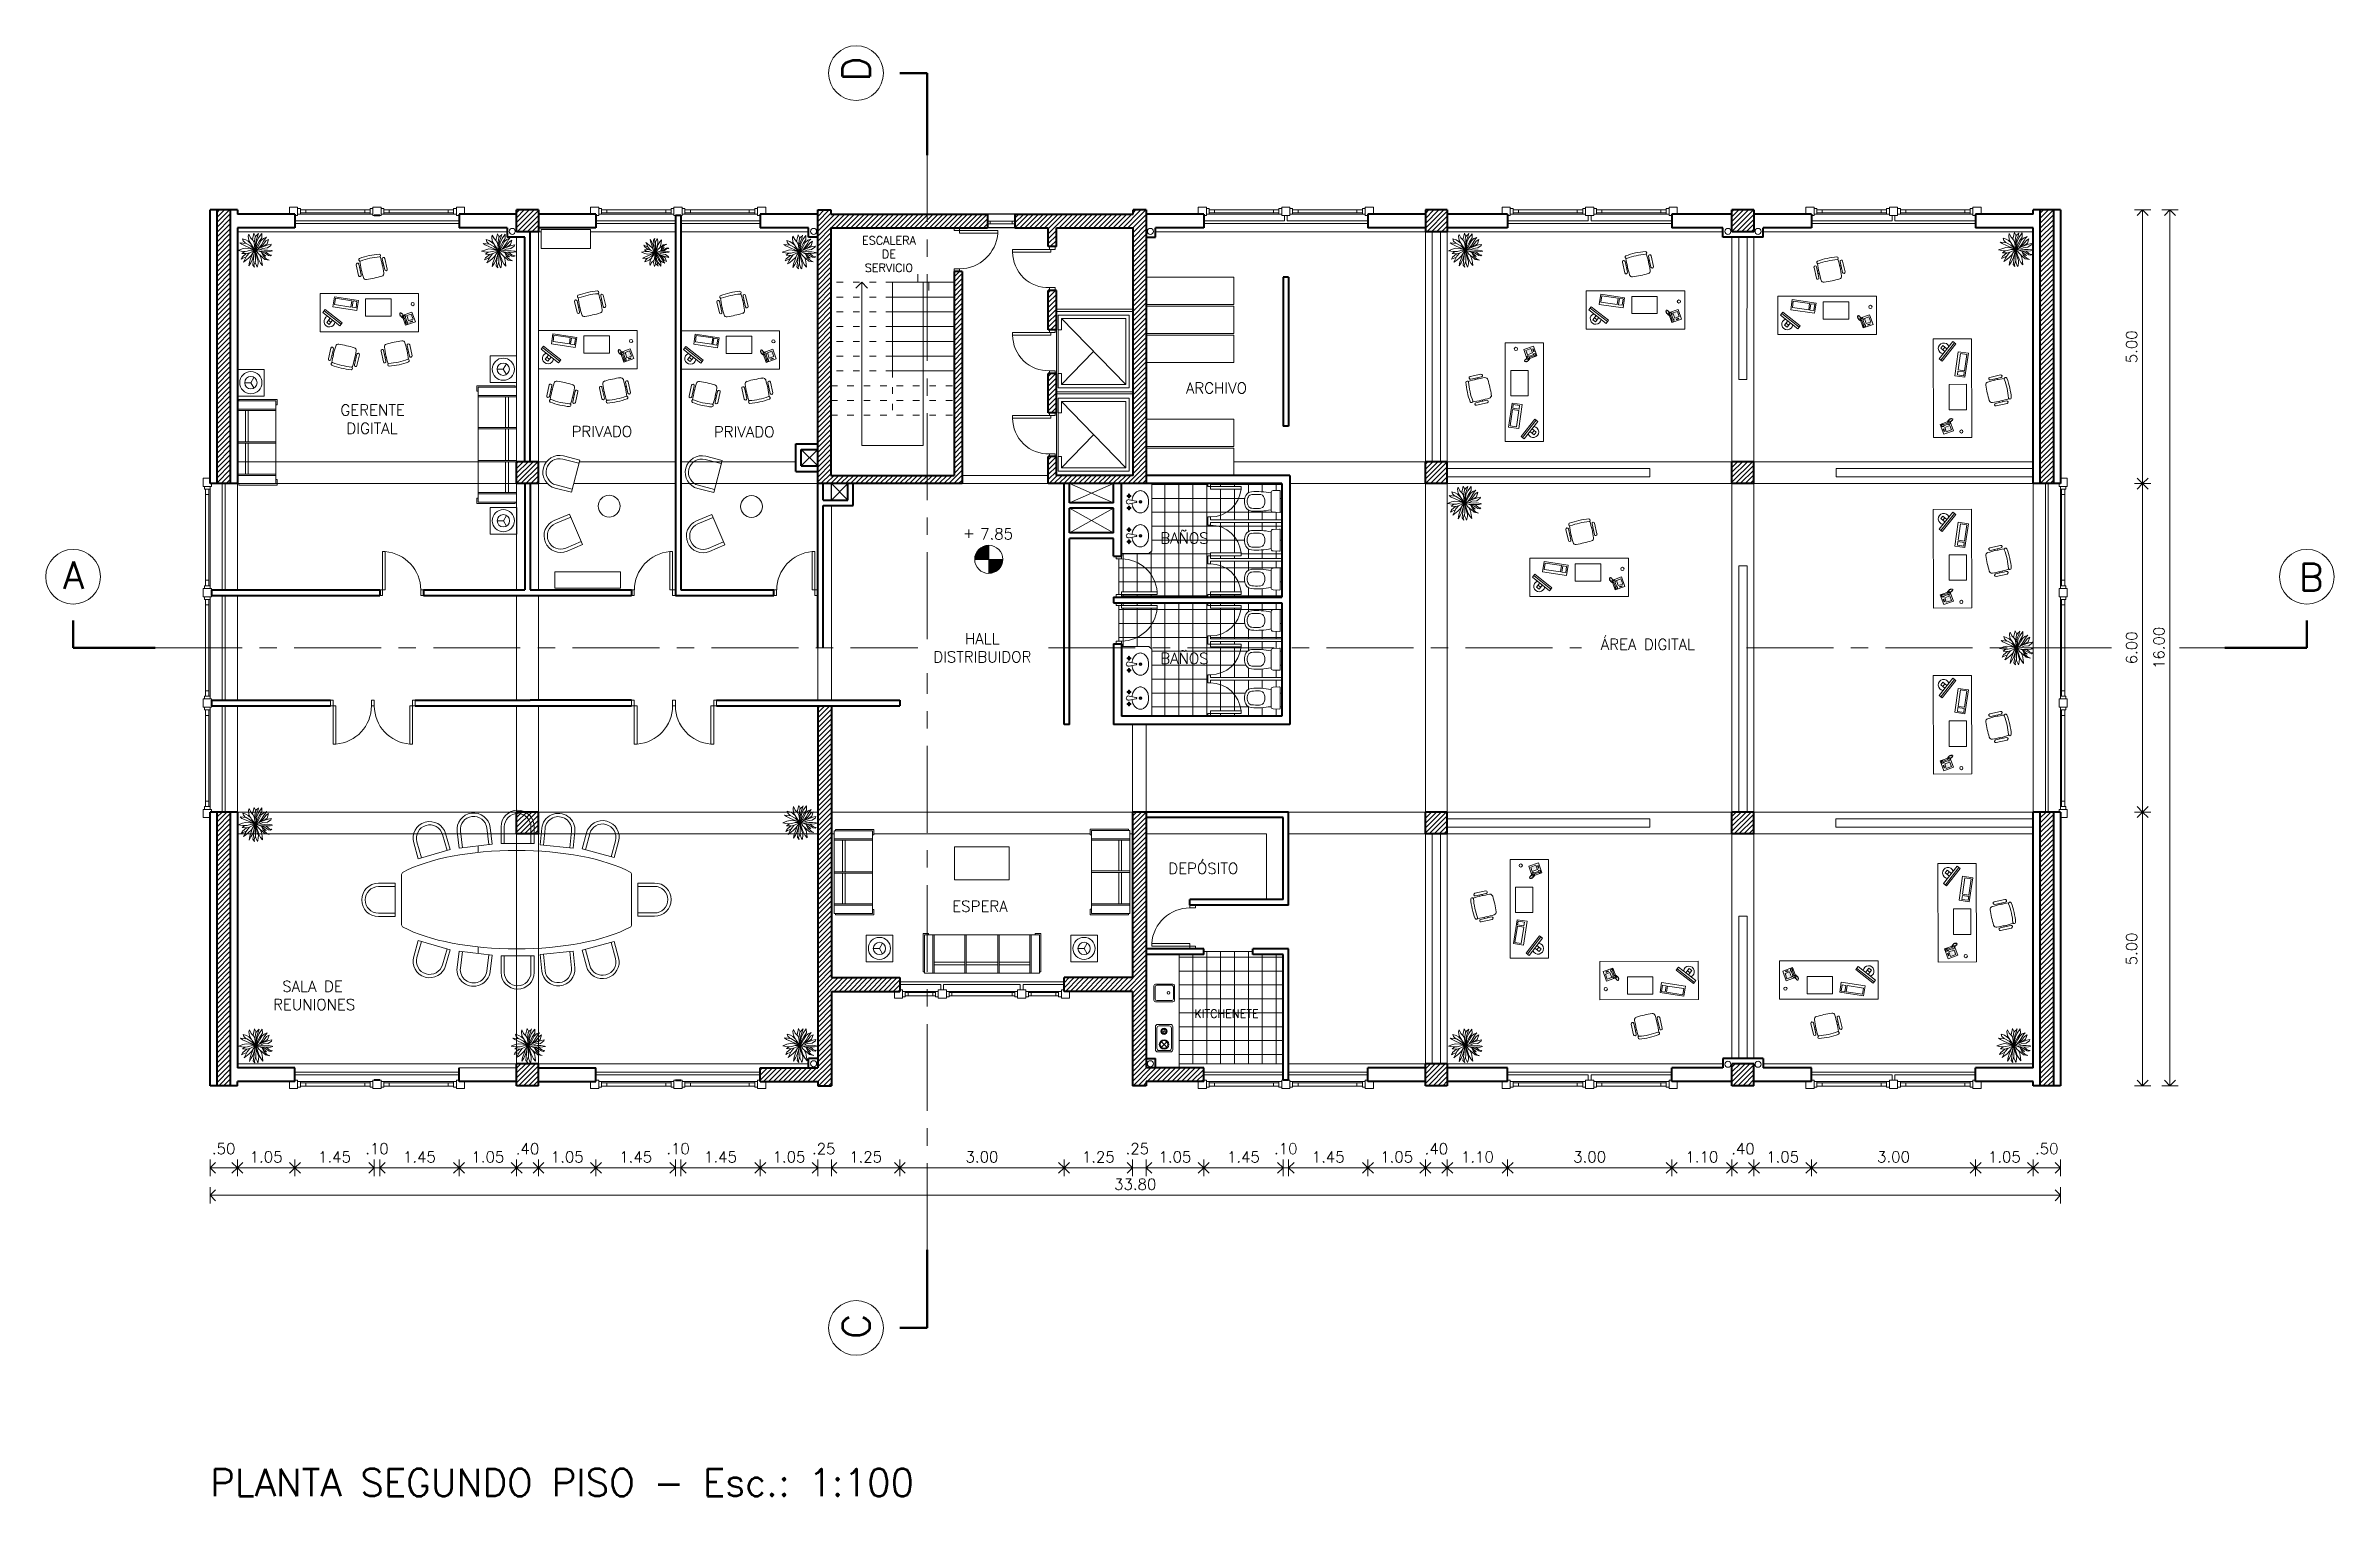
# Model space of a CAD drawing. Extents: x 1018 to 1352, y -109 to 175.
# Drawn here: x 1148.83 to 1190.63, y 105.65 to 132.15 of the extents above; entities that cross this region are included whole.
import ezdxf

# ---------------------------------------------------------------- set-up
doc = ezdxf.new("R2010")
doc.units = 0
doc.header["$LTSCALE"] = 0.5
doc.linetypes.add('ACAD_ISO03W100', pattern=[30, 12, -18])
doc.linetypes.add('CENTER', pattern=[50.8, 31.75, -6.35, 6.35, -6.35])
doc.layers.get('0').update_dxf_attribs({"linetype": 'CONTINUOUS'})
doc.layers.get('Defpoints').update_dxf_attribs({"linetype": 'CONTINUOUS'})
for name, color, linetype, lineweight in [('Acotaciones', 9, 'CONTINUOUS', 9), ('Carpintería', 55, 'CONTINUOUS', 20), ('Detalles .05', 243, 'CONTINUOUS', 5), ('Detalles 01', 8, 'CONTINUOUS', 9), ('Equipamiento fijo', 31, 'CONTINUOUS', 13), ('Equipamiento movil', 33, 'CONTINUOUS', 9), ('Muros corte', 7, 'CONTINUOUS', 40), ('Muros vista', 253, 'CONTINUOUS', 25), ('Pisos', 252, 'CONTINUOUS', 18), ('Proyección', 4, 'ACAD_ISO03W100', 18), ('Punta 01', 6, 'CONTINUOUS', 9), ('Punta 015', 64, 'CONTINUOUS', 13), ('Punta 02', 11, 'CONTINUOUS', 20), ('Punta 05', 52, 'CONTINUOUS', 50), ('Tratamiento pisos', 251, 'CONTINUOUS', 9), ('Vidrios', 147, 'CONTINUOUS', 13)]:
    doc.layers.add(name, color=color, linetype=linetype, lineweight=lineweight)
doc.styles.add('Texto 1.5 mm', font='simplex.shx', dxfattribs={"height": 0.15})
doc.styles.add('Texto 2 mm', font='simplex.shx', dxfattribs={"height": 0.2})
doc.styles.add('Texto 5 mm', font='simplex.shx', dxfattribs={"height": 0.5})
doc.dimstyles.new('Primera línea', dxfattribs={"dimscale": 0, "dimtxt": 0.2, "dimasz": 0.2, "dimexe": 0.15, "dimexo": 0, "dimgap": 0.1, "dimtad": 1, "dimzin": 4, "dimdsep": 46, "dimtxsty": 'Texto 2 mm', "dimblk": 'OPEN90', "dimcen": 2.5, "dimclrd": 256, "dimclre": 256, "dimclrt": 256, "dimadec": 0, "dimazin": 0, "dimtfac": 1, "dimtmove": 2, "dimatfit": 3, "dimldrblk": 'OPEN90', "dimfxl": 1, "dimtolj": 1, "dimtzin": 0, "dimlwd": -1, "dimlwe": -1, "dimarcsym": 0})
doc.dimstyles.new('Segunda línea', dxfattribs={"dimscale": 0, "dimtxt": 0.2, "dimasz": 0.2, "dimexe": 0.15, "dimexo": 0.5, "dimgap": 0.1, "dimtad": 1, "dimzin": 4, "dimdsep": 46, "dimtxsty": 'Texto 2 mm', "dimblk": 'OPEN90', "dimcen": 2.5, "dimclrd": 256, "dimclre": 256, "dimclrt": 256, "dimadec": 0, "dimazin": 0, "dimtfac": 1, "dimtmove": 2, "dimatfit": 3, "dimldrblk": 'OPEN90', "dimfxl": 1, "dimtolj": 1, "dimtzin": 0, "dimlwd": -1, "dimlwe": -1, "dimarcsym": 0})
pattern_1 = [(0, (58.7865, 0.94109), (0, 0.254), []), (90, (58.7865, 0.94109), (-0.254, 2e-17), [])]
pattern_2 = [(45, (127.78651, 46.86609), (-0.0449012806, 0.0449012806), [])]
pattern_3 = [(45, (127.78651, 0.94109), (-0.0449012806, 0.0449012806), [])]
pattern_4 = [(45, (-2.01349, 0.94109), (-0.0449012806, 0.0449012806), [])]

msp = doc.modelspace()

# ---------------------------------------------------------------- texts
at = {"layer": 'Acotaciones', "char_height": 0.2, "attachment_point": 5, "style": 'Texto 2 mm'}
for s, insert in [('\\A1;.50', (1152.082, 111.996)), ('\\A1;.10', (1154.882, 111.996)), ('\\A1;.40', (1157.632, 111.995)), ('\\A1;.10', (1160.382, 111.996)), ('.25', (1163.042, 111.996)), ('.25', (1168.77, 111.996)), ('\\A1;.10', (1171.482, 111.996)), ('\\A1;.40', (1174.232, 111.995)), ('\\A1;.40', (1179.832, 111.995)), ('\\A1;.50', (1185.382, 111.996))]:
    msp.add_mtext(s, dxfattribs=dict(at, insert=insert))
at = {"layer": 'Punta 015', "char_height": 0.15, "style": 'Texto 1.5 mm'}
for s, insert, width, attachment_point in [('ESCALERA DE SERVICIO', (1164.233, 128.665), 1.23789, 2), ('KITCHENETE', (1169.81, 114.388), 1.38855, 7)]:
    msp.add_mtext(s, dxfattribs=dict(at, insert=insert, width=width, attachment_point=attachment_point))
at = {"layer": 'Punta 015', "linetype": 'Continuous', "insert": (1166.199, 123.228), "char_height": 0.2, "attachment_point": 5, "style": 'Texto 2 mm'}
msp.add_mtext('7.85', dxfattribs=at)
at = {"layer": 'Punta 02', "char_height": 0.2, "style": 'Texto 2 mm'}
for s, insert, width, attachment_point in [('ARCHIVO', (1169.658, 125.793), 1.29857, 7), ('\\pi0.0013812;GERENTE \\P\\pi0.11091;DIGITAL', (1154.213, 125.057), 1.26943, 7), ('PRIVADO', (1158.436, 124.999), 1.26943, 7), ('PRIVADO', (1161.036, 124.993), 1.26943, 7), ('BAÑOS', (1169.189, 123.251), 1.0557, 1), ('HALL\\PDISTRIBUIDOR', (1165.939, 121.415), 2.1374, 2), ('ÁREA DIGITAL', (1178.096, 121.309), 3.4472, 2), ('BAÑOS', (1169.189, 121.053), 1.0557, 1), ('DEPÓSITO', (1169.336, 117.017), 1.41809, 7), ('ESPERA', (1165.391, 116.526), 1.0557, 1), ('\\pi0.18685;SALA DE \\P\\pi0.020182;REUNIONES', (1152.965, 115.063), 1.64989, 1)]:
    msp.add_mtext(s, dxfattribs=dict(at, insert=insert, width=width, attachment_point=attachment_point))
at = {"layer": 'Punta 05', "char_height": 0.5, "width": 0.3999, "attachment_point": 7, "rotation": 90, "style": 'Texto 5 mm'}
for s, insert in [('D', (1163.883, 131.497)), ('C', (1163.883, 108.524))]:
    msp.add_mtext(s, dxfattribs=dict(at, insert=insert))
at = {"layer": 'Punta 05', "char_height": 0.5, "attachment_point": 1, "style": 'Texto 5 mm'}
for s, insert, width in [('A', (1149.147, 122.723), 0.39986), ('B', (1189.985, 122.685), 0.3999), ('PLANTA SEGUNDO PISO - Esc.: 1:100', (1151.835, 106.147), 15.12152)]:
    msp.add_mtext(s, dxfattribs=dict(at, insert=insert, width=width))

# ---------------------------------------------------------------- blocks, each defined once
blk = doc.blocks.new('Velador planta')
for q in [(-4.3, 2.5), (4.3, 2.5), (0, -5)]:
    blk.add_line((0, 0), q)
for radius in [9, 5]:
    blk.add_circle((0, 0), radius)
blk = doc.blocks.new('Lavamanos')
at = {"layer": 'Equipamiento movil'}
for p, q in [((-0.118, -0.158), (-0.138, -0.154)), ((-0.118, -0.167), (-0.138, -0.171)), ((-0.114, -0.154), (-0.118, -0.133)), ((-0.114, -0.171), (-0.118, -0.192)), ((-0.105, -0.154), (-0.101, -0.133)), ((-0.105, -0.171), (-0.101, -0.192)), ((-0.101, -0.158), (-0.08, -0.154)), ((-0.101, -0.167), (-0.08, -0.171)), ((-0.015, -0.037), (-0.038, -0.156)), ((0.013, -0.037), (0.036, -0.156)), ((0.102, -0.158), (0.081, -0.154)), ((0.102, -0.167), (0.081, -0.171)), ((0.106, -0.154), (0.102, -0.133)), ((0.106, -0.171), (0.102, -0.192)), ((0.115, -0.154), (0.119, -0.133)), ((0.115, -0.171), (0.119, -0.192)), ((0.119, -0.158), (0.14, -0.154)), ((0.119, -0.167), (0.14, -0.171))]:
    blk.add_line(p, q, dxfattribs=at)
for centre, radius in [((-0.001, 0.048), 0.0249), ((-0.001, 0.048), 0.014), ((-0.109, -0.162), 0.00541), ((0.11, -0.162), 0.00541)]:
    blk.add_circle(centre, radius, dxfattribs=at)
for centre, radius, start, end in [((-0.09, 0.045), 0.115, 150.9639, 180), ((-0.09, 0.045), 0.115, 180, 209.0361), ((-0.047, 0.021), 0.164, 126.7285, 150.9639), ((-0.019, -0.016), 0.211, 107.1746, 126.7285), ((-0.001, -0.075), 0.272, 90, 107.1746), ((-0.001, -0.075), 0.272, 72.8254, 90), ((0.017, -0.016), 0.211, 53.2715, 72.8254), ((0.045, 0.021), 0.164, 29.0361, 53.2715), ((0.088, 0.045), 0.115, 0, 29.0361), ((0.088, 0.045), 0.115, 330.9639, 360), ((-0.047, 0.069), 0.164, 209.0361, 233.2715), ((-0.019, 0.106), 0.211, 233.2715, 252.8254), ((-0.136, -0.163), 0.00882, 105.2781, 254.7219), ((-0.109, -0.162), 0.0226, 108.6122, 162.265), ((-0.109, -0.162), 0.0226, 198.6122, 252.265), ((-0.109, -0.136), 0.00882, 15.2781, 164.7219), ((-0.109, -0.162), 0.00976, 119.0054, 153.1041), ((-0.109, -0.162), 0.00976, 209.0054, 243.1041), ((-0.109, -0.189), 0.00882, 195.2781, 344.7219), ((-0.117, -0.163), 0.00254, 349.6493, 12.8593), ((-0.109, -0.155), 0.00254, 259.6493, 282.8593), ((-0.109, -0.17), 0.00254, 79.6493, 102.8593), ((-0.109, -0.162), 0.00976, 29.0054, 63.1041), ((-0.109, -0.162), 0.00976, 299.0054, 333.1041), ((-0.101, -0.162), 0.00254, 169.6493, 192.8593), ((-0.109, -0.162), 0.0226, 18.6122, 72.265), ((-0.109, -0.162), 0.0226, 288.6122, 342.265), ((-0.001, 0.165), 0.272, 252.8254, 264.2829), ((-0.083, -0.162), 0.00882, 285.2781, 74.7219), ((-0.001, -0.171), 0.0398, 158.1761, 21.8239), ((-0.001, -0.035), 0.014, 352.3829, 187.2442), ((-0.001, 0.165), 0.272, 275.7171, 287.1746), ((0.084, -0.162), 0.00882, 105.2781, 254.7219), ((0.017, 0.106), 0.211, 287.1746, 306.7285), ((0.11, -0.162), 0.0226, 107.735, 161.3878), ((0.11, -0.162), 0.0226, 197.735, 251.3878), ((0.111, -0.136), 0.00882, 15.2781, 164.7219), ((0.11, -0.162), 0.00976, 116.8959, 150.9946), ((0.11, -0.162), 0.00976, 206.8959, 240.9946), ((0.11, -0.189), 0.00882, 195.2781, 344.7219), ((0.103, -0.162), 0.00254, 347.1407, 10.3507), ((0.111, -0.155), 0.00254, 257.1407, 280.3507), ((0.11, -0.17), 0.00254, 77.1407, 100.3507), ((0.11, -0.162), 0.00976, 26.8959, 60.9946), ((0.11, -0.162), 0.00976, 296.8959, 330.9946), ((0.118, -0.163), 0.00254, 167.1407, 190.3507), ((0.11, -0.162), 0.0226, 287.735, 341.3878), ((0.11, -0.162), 0.0226, 17.735, 71.3878), ((0.137, -0.163), 0.00882, 285.2781, 74.7219), ((0.045, 0.069), 0.164, 306.7285, 330.9639)]:
    blk.add_arc(centre, radius, start, end, dxfattribs=at)
blk = doc.blocks.new('inodoro')
at = {"layer": 'Equipamiento fijo'}
for p, q in [((-0.197, 0.127), (-0.202, 0.008)), ((0.194, 0), (-0.194, 0)), ((-0.157, 0.165), (0.157, 0.165)), ((0.197, 0.127), (0.202, 0.008))]:
    blk.add_line(p, q, dxfattribs=at)
for centre, radius, start, end in [((1.09, 0.422), 1.27, 175.4777, 191.6858), ((-0.051, 0.512), 0.125, 117.5857, 175.5072), ((1.095, 0.422), 1.224, 175.5072, 182.1425), ((-0.051, 0.512), 0.075, 117.5857, 175.5072), ((0, 0.415), 0.235, 90, 117.5857), ((0, 0.415), 0.185, 90, 117.5857), ((0, 0.415), 0.235, 62.4143, 90), ((0, 0.415), 0.185, 62.4143, 90), ((0.051, 0.512), 0.075, 4.4928, 62.4143), ((0.051, 0.512), 0.125, 4.4928, 62.4143), ((-1.095, 0.422), 1.224, 357.8575, 4.4928), ((-1.024, 0.418), 1.205, 347.8749, 4.9616), ((-0.194, 0.008), 0.00803, 177.6578, 269.7397), ((-0.157, 0.125), 0.04, 90, 177.3974), ((-0.028, 0.381), 0.101, 182.7072, 247.2321), ((-0.014, 0.396), 0.12, 243.7978, 262.0389), ((0, 0.483), 0.208, 261.594, 278.406), ((0.014, 0.396), 0.12, 277.9611, 296.2022), ((0.028, 0.381), 0.101, 292.7679, 357.2928), ((0.157, 0.125), 0.04, 2.6026, 90), ((0.195, 0.007), 0.00742, 265.6488, 0.2402), ((0.194, 0.008), 0.008, 355.889, 2.6026)]:
    blk.add_arc(centre, radius, start, end, dxfattribs=at)
blk = doc.blocks.new('_Open90')
at = {"color": 0, "linetype": 'ByBlock', "lineweight": -2}
for p, q in [((0, 0), (-1, 0)), ((-0.5, 0.5), (0, 0)), ((0, 0), (-0.5, -0.5))]:
    blk.add_line(p, q, dxfattribs=at)
blk = doc.blocks.new('*D131')
at = {"layer": 'Acotaciones', "transparency": 16777216}
for p, q in [((1186.982, 118.146), (1187.282, 118.146)), ((1187.132, 113.346), (1187.132, 117.946)), ((1186.982, 113.146), (1187.282, 113.146))]:
    blk.add_line(p, q, dxfattribs=at)
at = {"layer": 'Defpoints', "color": 0, "transparency": 16777216}
for p in [(1186.982, 118.146), (1187.132, 118.146), (1186.982, 113.146)]:
    blk.add_point(p, dxfattribs=at)
at = {"layer": 'Acotaciones', "transparency": 16777216, "xscale": 0.2, "yscale": 0.2, "zscale": 0.2}
for p, rotation in [((1187.132, 118.146), 90), ((1187.132, 113.146), 270)]:
    blk.add_blockref('_Open90', p, dxfattribs=dict(at, rotation=rotation))
at = {"layer": 'Acotaciones', "transparency": 16777216, "insert": (1186.932, 115.646), "char_height": 0.2, "attachment_point": 5, "rotation": 90, "style": 'Texto 2 mm'}
blk.add_mtext('\\A1;5.00', dxfattribs=at)
blk = doc.blocks.new('*D132')
at = {"layer": 'Acotaciones', "transparency": 16777216}
for p, q in [((1186.982, 124.146), (1187.282, 124.146)), ((1187.132, 118.346), (1187.132, 123.946)), ((1186.982, 118.146), (1187.282, 118.146))]:
    blk.add_line(p, q, dxfattribs=at)
at = {"layer": 'Defpoints', "color": 0, "transparency": 16777216}
for p in [(1186.982, 124.146), (1187.132, 124.146), (1186.982, 118.146)]:
    blk.add_point(p, dxfattribs=at)
at = {"layer": 'Acotaciones', "transparency": 16777216, "xscale": 0.2, "yscale": 0.2, "zscale": 0.2}
for p, rotation in [((1187.132, 124.146), 90), ((1187.132, 118.146), 270)]:
    blk.add_blockref('_Open90', p, dxfattribs=dict(at, rotation=rotation))
at = {"layer": 'Acotaciones', "transparency": 16777216, "insert": (1186.932, 121.146), "char_height": 0.2, "attachment_point": 5, "rotation": 90, "style": 'Texto 2 mm'}
blk.add_mtext('\\A1;6.00', dxfattribs=at)
blk = doc.blocks.new('*D133')
at = {"layer": 'Acotaciones', "transparency": 16777216}
for p, q in [((1186.982, 129.146), (1187.282, 129.146)), ((1187.132, 124.346), (1187.132, 128.946)), ((1186.982, 124.146), (1187.282, 124.146))]:
    blk.add_line(p, q, dxfattribs=at)
at = {"layer": 'Defpoints', "color": 0, "transparency": 16777216}
for p in [(1186.982, 129.146), (1187.132, 129.146), (1186.982, 124.146)]:
    blk.add_point(p, dxfattribs=at)
at = {"layer": 'Acotaciones', "transparency": 16777216, "xscale": 0.2, "yscale": 0.2, "zscale": 0.2}
for p, rotation in [((1187.132, 129.146), 90), ((1187.132, 124.146), 270)]:
    blk.add_blockref('_Open90', p, dxfattribs=dict(at, rotation=rotation))
at = {"layer": 'Acotaciones', "transparency": 16777216, "insert": (1186.932, 126.646), "char_height": 0.2, "attachment_point": 5, "rotation": 90, "style": 'Texto 2 mm'}
blk.add_mtext('\\A1;5.00', dxfattribs=at)
blk = doc.blocks.new('*D134')
at = {"layer": 'Acotaciones', "transparency": 16777216}
for p, q in [((1187.482, 129.146), (1187.782, 129.146)), ((1187.632, 113.346), (1187.632, 128.946)), ((1187.482, 113.146), (1187.782, 113.146))]:
    blk.add_line(p, q, dxfattribs=at)
at = {"layer": 'Defpoints', "color": 0, "transparency": 16777216}
for p in [(1186.982, 129.146), (1187.632, 129.146), (1186.982, 113.146)]:
    blk.add_point(p, dxfattribs=at)
at = {"layer": 'Acotaciones', "transparency": 16777216, "xscale": 0.2, "yscale": 0.2, "zscale": 0.2}
for p, rotation in [((1187.632, 129.146), 90), ((1187.632, 113.146), 270)]:
    blk.add_blockref('_Open90', p, dxfattribs=dict(at, rotation=rotation))
at = {"layer": 'Acotaciones', "transparency": 16777216, "insert": (1187.432, 121.146), "char_height": 0.2, "attachment_point": 5, "rotation": 90, "style": 'Texto 2 mm'}
blk.add_mtext('\\A1;16.00', dxfattribs=at)
blk = doc.blocks.new('*D153')
at = {"layer": 'Acotaciones', "transparency": 16777216}
for p, q in [((1152.332, 111.796), (1152.332, 111.496)), ((1152.532, 111.646), (1153.182, 111.646)), ((1153.382, 111.796), (1153.382, 111.496))]:
    blk.add_line(p, q, dxfattribs=at)
at = {"layer": 'Defpoints', "color": 0, "transparency": 16777216}
for p in [(1152.332, 111.796), (1153.382, 111.796), (1153.382, 111.646)]:
    blk.add_point(p, dxfattribs=at)
at = {"layer": 'Acotaciones', "transparency": 16777216, "xscale": 0.2, "yscale": 0.2, "zscale": 0.2, "rotation": 180}
blk.add_blockref('_Open90', (1152.332, 111.646), dxfattribs=at)
at = {"layer": 'Acotaciones', "transparency": 16777216, "xscale": 0.2, "yscale": 0.2, "zscale": 0.2}
blk.add_blockref('_Open90', (1153.382, 111.646), dxfattribs=at)
at = {"layer": 'Acotaciones', "transparency": 16777216, "insert": (1152.857, 111.846), "char_height": 0.2, "attachment_point": 5, "style": 'Texto 2 mm'}
blk.add_mtext('\\A1;1.05', dxfattribs=at)
blk = doc.blocks.new('*D154')
at = {"layer": 'Acotaciones', "transparency": 16777216}
for p, q in [((1153.382, 111.796), (1153.382, 111.496)), ((1153.582, 111.646), (1154.632, 111.646)), ((1154.832, 111.796), (1154.832, 111.496))]:
    blk.add_line(p, q, dxfattribs=at)
at = {"layer": 'Defpoints', "color": 0, "transparency": 16777216}
for p in [(1153.382, 111.796), (1154.832, 111.796), (1154.832, 111.646)]:
    blk.add_point(p, dxfattribs=at)
at = {"layer": 'Acotaciones', "transparency": 16777216, "xscale": 0.2, "yscale": 0.2, "zscale": 0.2, "rotation": 180}
blk.add_blockref('_Open90', (1153.382, 111.646), dxfattribs=at)
at = {"layer": 'Acotaciones', "transparency": 16777216, "xscale": 0.2, "yscale": 0.2, "zscale": 0.2}
blk.add_blockref('_Open90', (1154.832, 111.646), dxfattribs=at)
at = {"layer": 'Acotaciones', "transparency": 16777216, "insert": (1154.107, 111.846), "char_height": 0.2, "attachment_point": 5, "style": 'Texto 2 mm'}
blk.add_mtext('\\A1;1.45', dxfattribs=at)
blk = doc.blocks.new('*D155')
at = {"layer": 'Acotaciones', "transparency": 16777216}
for p, q in [((1154.932, 111.796), (1154.932, 111.496)), ((1155.132, 111.646), (1156.182, 111.646)), ((1156.382, 111.796), (1156.382, 111.496))]:
    blk.add_line(p, q, dxfattribs=at)
at = {"layer": 'Defpoints', "color": 0, "transparency": 16777216}
for p in [(1154.932, 111.796), (1156.382, 111.796), (1156.382, 111.646)]:
    blk.add_point(p, dxfattribs=at)
at = {"layer": 'Acotaciones', "transparency": 16777216, "xscale": 0.2, "yscale": 0.2, "zscale": 0.2, "rotation": 180}
blk.add_blockref('_Open90', (1154.932, 111.646), dxfattribs=at)
at = {"layer": 'Acotaciones', "transparency": 16777216, "xscale": 0.2, "yscale": 0.2, "zscale": 0.2}
blk.add_blockref('_Open90', (1156.382, 111.646), dxfattribs=at)
at = {"layer": 'Acotaciones', "transparency": 16777216, "insert": (1155.657, 111.846), "char_height": 0.2, "attachment_point": 5, "style": 'Texto 2 mm'}
blk.add_mtext('\\A1;1.45', dxfattribs=at)
blk = doc.blocks.new('*D156')
at = {"layer": 'Acotaciones', "transparency": 16777216}
for p, q in [((1156.382, 111.796), (1156.382, 111.496)), ((1156.582, 111.646), (1157.232, 111.646)), ((1157.432, 111.796), (1157.432, 111.496))]:
    blk.add_line(p, q, dxfattribs=at)
at = {"layer": 'Defpoints', "color": 0, "transparency": 16777216}
for p in [(1156.382, 111.796), (1157.432, 111.796), (1157.432, 111.646)]:
    blk.add_point(p, dxfattribs=at)
at = {"layer": 'Acotaciones', "transparency": 16777216, "xscale": 0.2, "yscale": 0.2, "zscale": 0.2, "rotation": 180}
blk.add_blockref('_Open90', (1156.382, 111.646), dxfattribs=at)
at = {"layer": 'Acotaciones', "transparency": 16777216, "xscale": 0.2, "yscale": 0.2, "zscale": 0.2}
blk.add_blockref('_Open90', (1157.432, 111.646), dxfattribs=at)
at = {"layer": 'Acotaciones', "transparency": 16777216, "insert": (1156.907, 111.846), "char_height": 0.2, "attachment_point": 5, "style": 'Texto 2 mm'}
blk.add_mtext('\\A1;1.05', dxfattribs=at)
blk = doc.blocks.new('*D157')
at = {"layer": 'Acotaciones', "transparency": 16777216}
for p, q in [((1158.882, 111.796), (1158.882, 111.496)), ((1159.082, 111.646), (1160.132, 111.646)), ((1160.332, 111.796), (1160.332, 111.496))]:
    blk.add_line(p, q, dxfattribs=at)
at = {"layer": 'Defpoints', "color": 0, "transparency": 16777216}
for p in [(1158.882, 111.796), (1160.332, 111.796), (1160.332, 111.646)]:
    blk.add_point(p, dxfattribs=at)
at = {"layer": 'Acotaciones', "transparency": 16777216, "xscale": 0.2, "yscale": 0.2, "zscale": 0.2, "rotation": 180}
blk.add_blockref('_Open90', (1158.882, 111.646), dxfattribs=at)
at = {"layer": 'Acotaciones', "transparency": 16777216, "xscale": 0.2, "yscale": 0.2, "zscale": 0.2}
blk.add_blockref('_Open90', (1160.332, 111.646), dxfattribs=at)
at = {"layer": 'Acotaciones', "transparency": 16777216, "insert": (1159.607, 111.846), "char_height": 0.2, "attachment_point": 5, "style": 'Texto 2 mm'}
blk.add_mtext('\\A1;1.45', dxfattribs=at)
blk = doc.blocks.new('*D158')
at = {"layer": 'Acotaciones', "transparency": 16777216}
for p, q in [((1160.432, 111.796), (1160.432, 111.496)), ((1160.632, 111.646), (1161.682, 111.646)), ((1161.882, 111.796), (1161.882, 111.496))]:
    blk.add_line(p, q, dxfattribs=at)
at = {"layer": 'Defpoints', "color": 0, "transparency": 16777216}
for p in [(1160.432, 111.796), (1161.882, 111.796), (1161.882, 111.646)]:
    blk.add_point(p, dxfattribs=at)
at = {"layer": 'Acotaciones', "transparency": 16777216, "xscale": 0.2, "yscale": 0.2, "zscale": 0.2, "rotation": 180}
blk.add_blockref('_Open90', (1160.432, 111.646), dxfattribs=at)
at = {"layer": 'Acotaciones', "transparency": 16777216, "xscale": 0.2, "yscale": 0.2, "zscale": 0.2}
blk.add_blockref('_Open90', (1161.882, 111.646), dxfattribs=at)
at = {"layer": 'Acotaciones', "transparency": 16777216, "insert": (1161.157, 111.846), "char_height": 0.2, "attachment_point": 5, "style": 'Texto 2 mm'}
blk.add_mtext('\\A1;1.45', dxfattribs=at)
blk = doc.blocks.new('*D159')
at = {"layer": 'Acotaciones', "transparency": 16777216}
for p, q in [((1157.832, 111.796), (1157.832, 111.496)), ((1158.032, 111.646), (1158.682, 111.646)), ((1158.882, 111.796), (1158.882, 111.496))]:
    blk.add_line(p, q, dxfattribs=at)
at = {"layer": 'Defpoints', "color": 0, "transparency": 16777216}
for p in [(1157.832, 111.796), (1158.882, 111.796), (1158.882, 111.646)]:
    blk.add_point(p, dxfattribs=at)
at = {"layer": 'Acotaciones', "transparency": 16777216, "xscale": 0.2, "yscale": 0.2, "zscale": 0.2, "rotation": 180}
blk.add_blockref('_Open90', (1157.832, 111.646), dxfattribs=at)
at = {"layer": 'Acotaciones', "transparency": 16777216, "xscale": 0.2, "yscale": 0.2, "zscale": 0.2}
blk.add_blockref('_Open90', (1158.882, 111.646), dxfattribs=at)
at = {"layer": 'Acotaciones', "transparency": 16777216, "insert": (1158.357, 111.846), "char_height": 0.2, "attachment_point": 5, "style": 'Texto 2 mm'}
blk.add_mtext('\\A1;1.05', dxfattribs=at)
blk = doc.blocks.new('*D160')
at = {"layer": 'Acotaciones', "transparency": 16777216}
for p, q in [((1161.882, 111.796), (1161.882, 111.496)), ((1162.082, 111.646), (1162.732, 111.646)), ((1162.932, 111.796), (1162.932, 111.496))]:
    blk.add_line(p, q, dxfattribs=at)
at = {"layer": 'Defpoints', "color": 0, "transparency": 16777216}
for p in [(1161.882, 111.796), (1162.932, 111.796), (1162.932, 111.646)]:
    blk.add_point(p, dxfattribs=at)
at = {"layer": 'Acotaciones', "transparency": 16777216, "xscale": 0.2, "yscale": 0.2, "zscale": 0.2, "rotation": 180}
blk.add_blockref('_Open90', (1161.882, 111.646), dxfattribs=at)
at = {"layer": 'Acotaciones', "transparency": 16777216, "xscale": 0.2, "yscale": 0.2, "zscale": 0.2}
blk.add_blockref('_Open90', (1162.932, 111.646), dxfattribs=at)
at = {"layer": 'Acotaciones', "transparency": 16777216, "insert": (1162.407, 111.846), "char_height": 0.2, "attachment_point": 5, "style": 'Texto 2 mm'}
blk.add_mtext('\\A1;1.05', dxfattribs=at)
blk = doc.blocks.new('*D161')
at = {"layer": 'Acotaciones', "transparency": 16777216}
for p, q in [((1163.182, 111.796), (1163.182, 111.496)), ((1163.382, 111.646), (1164.232, 111.646)), ((1164.432, 111.796), (1164.432, 111.496))]:
    blk.add_line(p, q, dxfattribs=at)
at = {"layer": 'Defpoints', "color": 0, "transparency": 16777216}
for p in [(1163.182, 111.796), (1164.432, 111.796), (1164.432, 111.646)]:
    blk.add_point(p, dxfattribs=at)
at = {"layer": 'Acotaciones', "transparency": 16777216, "xscale": 0.2, "yscale": 0.2, "zscale": 0.2, "rotation": 180}
blk.add_blockref('_Open90', (1163.182, 111.646), dxfattribs=at)
at = {"layer": 'Acotaciones', "transparency": 16777216, "xscale": 0.2, "yscale": 0.2, "zscale": 0.2}
blk.add_blockref('_Open90', (1164.432, 111.646), dxfattribs=at)
at = {"layer": 'Acotaciones', "transparency": 16777216, "insert": (1163.807, 111.846), "char_height": 0.2, "attachment_point": 5, "style": 'Texto 2 mm'}
blk.add_mtext('\\A1;1.25', dxfattribs=at)
blk = doc.blocks.new('*D162')
at = {"layer": 'Acotaciones', "transparency": 16777216}
for p, q in [((1164.432, 111.796), (1164.432, 111.496)), ((1164.632, 111.646), (1167.232, 111.646)), ((1167.432, 111.796), (1167.432, 111.496))]:
    blk.add_line(p, q, dxfattribs=at)
at = {"layer": 'Defpoints', "color": 0, "transparency": 16777216}
for p in [(1164.432, 111.796), (1167.432, 111.796), (1167.432, 111.646)]:
    blk.add_point(p, dxfattribs=at)
at = {"layer": 'Acotaciones', "transparency": 16777216, "xscale": 0.2, "yscale": 0.2, "zscale": 0.2, "rotation": 180}
blk.add_blockref('_Open90', (1164.432, 111.646), dxfattribs=at)
at = {"layer": 'Acotaciones', "transparency": 16777216, "xscale": 0.2, "yscale": 0.2, "zscale": 0.2}
blk.add_blockref('_Open90', (1167.432, 111.646), dxfattribs=at)
at = {"layer": 'Acotaciones', "transparency": 16777216, "insert": (1165.932, 111.846), "char_height": 0.2, "attachment_point": 5, "style": 'Texto 2 mm'}
blk.add_mtext('\\A1;3.00', dxfattribs=at)
blk = doc.blocks.new('*D163')
at = {"layer": 'Acotaciones', "transparency": 16777216}
for p, q in [((1167.432, 111.796), (1167.432, 111.496)), ((1167.632, 111.646), (1168.482, 111.646)), ((1168.682, 111.796), (1168.682, 111.496))]:
    blk.add_line(p, q, dxfattribs=at)
at = {"layer": 'Defpoints', "color": 0, "transparency": 16777216}
for p in [(1167.432, 111.796), (1168.682, 111.796), (1168.682, 111.646)]:
    blk.add_point(p, dxfattribs=at)
at = {"layer": 'Acotaciones', "transparency": 16777216, "xscale": 0.2, "yscale": 0.2, "zscale": 0.2, "rotation": 180}
blk.add_blockref('_Open90', (1167.432, 111.646), dxfattribs=at)
at = {"layer": 'Acotaciones', "transparency": 16777216, "xscale": 0.2, "yscale": 0.2, "zscale": 0.2}
blk.add_blockref('_Open90', (1168.682, 111.646), dxfattribs=at)
at = {"layer": 'Acotaciones', "transparency": 16777216, "insert": (1168.057, 111.846), "char_height": 0.2, "attachment_point": 5, "style": 'Texto 2 mm'}
blk.add_mtext('\\A1;1.25', dxfattribs=at)
blk = doc.blocks.new('*D164')
at = {"layer": 'Acotaciones', "transparency": 16777216}
for p, q in [((1168.932, 111.796), (1168.932, 111.496)), ((1169.132, 111.646), (1169.782, 111.646)), ((1169.982, 111.796), (1169.982, 111.496))]:
    blk.add_line(p, q, dxfattribs=at)
at = {"layer": 'Defpoints', "color": 0, "transparency": 16777216}
for p in [(1168.932, 111.796), (1169.982, 111.796), (1169.982, 111.646)]:
    blk.add_point(p, dxfattribs=at)
at = {"layer": 'Acotaciones', "transparency": 16777216, "xscale": 0.2, "yscale": 0.2, "zscale": 0.2, "rotation": 180}
blk.add_blockref('_Open90', (1168.932, 111.646), dxfattribs=at)
at = {"layer": 'Acotaciones', "transparency": 16777216, "xscale": 0.2, "yscale": 0.2, "zscale": 0.2}
blk.add_blockref('_Open90', (1169.982, 111.646), dxfattribs=at)
at = {"layer": 'Acotaciones', "transparency": 16777216, "insert": (1169.457, 111.846), "char_height": 0.2, "attachment_point": 5, "style": 'Texto 2 mm'}
blk.add_mtext('\\A1;1.05', dxfattribs=at)
blk = doc.blocks.new('*D165')
at = {"layer": 'Acotaciones', "transparency": 16777216}
for p, q in [((1169.982, 111.796), (1169.982, 111.496)), ((1170.182, 111.646), (1171.232, 111.646)), ((1171.432, 111.796), (1171.432, 111.496))]:
    blk.add_line(p, q, dxfattribs=at)
at = {"layer": 'Defpoints', "color": 0, "transparency": 16777216}
for p in [(1169.982, 111.796), (1171.432, 111.796), (1171.432, 111.646)]:
    blk.add_point(p, dxfattribs=at)
at = {"layer": 'Acotaciones', "transparency": 16777216, "xscale": 0.2, "yscale": 0.2, "zscale": 0.2, "rotation": 180}
blk.add_blockref('_Open90', (1169.982, 111.646), dxfattribs=at)
at = {"layer": 'Acotaciones', "transparency": 16777216, "xscale": 0.2, "yscale": 0.2, "zscale": 0.2}
blk.add_blockref('_Open90', (1171.432, 111.646), dxfattribs=at)
at = {"layer": 'Acotaciones', "transparency": 16777216, "insert": (1170.707, 111.846), "char_height": 0.2, "attachment_point": 5, "style": 'Texto 2 mm'}
blk.add_mtext('\\A1;1.45', dxfattribs=at)
blk = doc.blocks.new('*D166')
at = {"layer": 'Acotaciones', "transparency": 16777216}
for p, q in [((1171.532, 111.796), (1171.532, 111.496)), ((1171.732, 111.646), (1172.782, 111.646)), ((1172.982, 111.796), (1172.982, 111.496))]:
    blk.add_line(p, q, dxfattribs=at)
at = {"layer": 'Defpoints', "color": 0, "transparency": 16777216}
for p in [(1171.532, 111.796), (1172.982, 111.796), (1172.982, 111.646)]:
    blk.add_point(p, dxfattribs=at)
at = {"layer": 'Acotaciones', "transparency": 16777216, "xscale": 0.2, "yscale": 0.2, "zscale": 0.2, "rotation": 180}
blk.add_blockref('_Open90', (1171.532, 111.646), dxfattribs=at)
at = {"layer": 'Acotaciones', "transparency": 16777216, "xscale": 0.2, "yscale": 0.2, "zscale": 0.2}
blk.add_blockref('_Open90', (1172.982, 111.646), dxfattribs=at)
at = {"layer": 'Acotaciones', "transparency": 16777216, "insert": (1172.257, 111.846), "char_height": 0.2, "attachment_point": 5, "style": 'Texto 2 mm'}
blk.add_mtext('\\A1;1.45', dxfattribs=at)
blk = doc.blocks.new('*D167')
at = {"layer": 'Acotaciones', "transparency": 16777216}
for p, q in [((1172.982, 111.796), (1172.982, 111.496)), ((1173.182, 111.646), (1173.832, 111.646)), ((1174.032, 111.796), (1174.032, 111.496))]:
    blk.add_line(p, q, dxfattribs=at)
at = {"layer": 'Defpoints', "color": 0, "transparency": 16777216}
for p in [(1172.982, 111.796), (1174.032, 111.796), (1174.032, 111.646)]:
    blk.add_point(p, dxfattribs=at)
at = {"layer": 'Acotaciones', "transparency": 16777216, "xscale": 0.2, "yscale": 0.2, "zscale": 0.2, "rotation": 180}
blk.add_blockref('_Open90', (1172.982, 111.646), dxfattribs=at)
at = {"layer": 'Acotaciones', "transparency": 16777216, "xscale": 0.2, "yscale": 0.2, "zscale": 0.2}
blk.add_blockref('_Open90', (1174.032, 111.646), dxfattribs=at)
at = {"layer": 'Acotaciones', "transparency": 16777216, "insert": (1173.507, 111.846), "char_height": 0.2, "attachment_point": 5, "style": 'Texto 2 mm'}
blk.add_mtext('\\A1;1.05', dxfattribs=at)
blk = doc.blocks.new('*D168')
at = {"layer": 'Acotaciones', "transparency": 16777216}
for p, q in [((1174.432, 111.796), (1174.432, 111.496)), ((1174.632, 111.646), (1175.332, 111.646)), ((1175.532, 111.796), (1175.532, 111.496))]:
    blk.add_line(p, q, dxfattribs=at)
at = {"layer": 'Defpoints', "color": 0, "transparency": 16777216}
for p in [(1174.432, 111.796), (1175.532, 111.796), (1175.532, 111.646)]:
    blk.add_point(p, dxfattribs=at)
at = {"layer": 'Acotaciones', "transparency": 16777216, "xscale": 0.2, "yscale": 0.2, "zscale": 0.2, "rotation": 180}
blk.add_blockref('_Open90', (1174.432, 111.646), dxfattribs=at)
at = {"layer": 'Acotaciones', "transparency": 16777216, "xscale": 0.2, "yscale": 0.2, "zscale": 0.2}
blk.add_blockref('_Open90', (1175.532, 111.646), dxfattribs=at)
at = {"layer": 'Acotaciones', "transparency": 16777216, "insert": (1174.982, 111.846), "char_height": 0.2, "attachment_point": 5, "style": 'Texto 2 mm'}
blk.add_mtext('\\A1;1.10', dxfattribs=at)
blk = doc.blocks.new('*D169')
at = {"layer": 'Acotaciones', "transparency": 16777216}
for p, q in [((1178.532, 111.796), (1178.532, 111.496)), ((1178.732, 111.646), (1179.432, 111.646)), ((1179.632, 111.796), (1179.632, 111.496))]:
    blk.add_line(p, q, dxfattribs=at)
at = {"layer": 'Defpoints', "color": 0, "transparency": 16777216}
for p in [(1178.532, 111.796), (1179.632, 111.796), (1179.632, 111.646)]:
    blk.add_point(p, dxfattribs=at)
at = {"layer": 'Acotaciones', "transparency": 16777216, "xscale": 0.2, "yscale": 0.2, "zscale": 0.2, "rotation": 180}
blk.add_blockref('_Open90', (1178.532, 111.646), dxfattribs=at)
at = {"layer": 'Acotaciones', "transparency": 16777216, "xscale": 0.2, "yscale": 0.2, "zscale": 0.2}
blk.add_blockref('_Open90', (1179.632, 111.646), dxfattribs=at)
at = {"layer": 'Acotaciones', "transparency": 16777216, "insert": (1179.082, 111.846), "char_height": 0.2, "attachment_point": 5, "style": 'Texto 2 mm'}
blk.add_mtext('\\A1;1.10', dxfattribs=at)
blk = doc.blocks.new('*D170')
at = {"layer": 'Acotaciones', "transparency": 16777216}
for p, q in [((1180.032, 111.796), (1180.032, 111.496)), ((1180.232, 111.646), (1180.882, 111.646)), ((1181.082, 111.796), (1181.082, 111.496))]:
    blk.add_line(p, q, dxfattribs=at)
at = {"layer": 'Defpoints', "color": 0, "transparency": 16777216}
for p in [(1180.032, 111.796), (1181.082, 111.796), (1181.082, 111.646)]:
    blk.add_point(p, dxfattribs=at)
at = {"layer": 'Acotaciones', "transparency": 16777216, "xscale": 0.2, "yscale": 0.2, "zscale": 0.2, "rotation": 180}
blk.add_blockref('_Open90', (1180.032, 111.646), dxfattribs=at)
at = {"layer": 'Acotaciones', "transparency": 16777216, "xscale": 0.2, "yscale": 0.2, "zscale": 0.2}
blk.add_blockref('_Open90', (1181.082, 111.646), dxfattribs=at)
at = {"layer": 'Acotaciones', "transparency": 16777216, "insert": (1180.557, 111.846), "char_height": 0.2, "attachment_point": 5, "style": 'Texto 2 mm'}
blk.add_mtext('\\A1;1.05', dxfattribs=at)
blk = doc.blocks.new('*D171')
at = {"layer": 'Acotaciones', "transparency": 16777216}
for p, q in [((1175.532, 111.796), (1175.532, 111.496)), ((1175.732, 111.646), (1178.332, 111.646)), ((1178.532, 111.796), (1178.532, 111.496))]:
    blk.add_line(p, q, dxfattribs=at)
at = {"layer": 'Defpoints', "color": 0, "transparency": 16777216}
for p in [(1175.532, 111.796), (1178.532, 111.796), (1178.532, 111.646)]:
    blk.add_point(p, dxfattribs=at)
at = {"layer": 'Acotaciones', "transparency": 16777216, "xscale": 0.2, "yscale": 0.2, "zscale": 0.2, "rotation": 180}
blk.add_blockref('_Open90', (1175.532, 111.646), dxfattribs=at)
at = {"layer": 'Acotaciones', "transparency": 16777216, "xscale": 0.2, "yscale": 0.2, "zscale": 0.2}
blk.add_blockref('_Open90', (1178.532, 111.646), dxfattribs=at)
at = {"layer": 'Acotaciones', "transparency": 16777216, "insert": (1177.032, 111.846), "char_height": 0.2, "attachment_point": 5, "style": 'Texto 2 mm'}
blk.add_mtext('\\A1;3.00', dxfattribs=at)
blk = doc.blocks.new('*D172')
at = {"layer": 'Acotaciones', "transparency": 16777216}
for p, q in [((1181.082, 111.796), (1181.082, 111.496)), ((1181.282, 111.646), (1183.882, 111.646)), ((1184.082, 111.796), (1184.082, 111.496))]:
    blk.add_line(p, q, dxfattribs=at)
at = {"layer": 'Defpoints', "color": 0, "transparency": 16777216}
for p in [(1181.082, 111.796), (1184.082, 111.796), (1184.082, 111.646)]:
    blk.add_point(p, dxfattribs=at)
at = {"layer": 'Acotaciones', "transparency": 16777216, "xscale": 0.2, "yscale": 0.2, "zscale": 0.2, "rotation": 180}
blk.add_blockref('_Open90', (1181.082, 111.646), dxfattribs=at)
at = {"layer": 'Acotaciones', "transparency": 16777216, "xscale": 0.2, "yscale": 0.2, "zscale": 0.2}
blk.add_blockref('_Open90', (1184.082, 111.646), dxfattribs=at)
at = {"layer": 'Acotaciones', "transparency": 16777216, "insert": (1182.582, 111.846), "char_height": 0.2, "attachment_point": 5, "style": 'Texto 2 mm'}
blk.add_mtext('\\A1;3.00', dxfattribs=at)
blk = doc.blocks.new('*D173')
at = {"layer": 'Acotaciones', "transparency": 16777216}
for p, q in [((1184.082, 111.796), (1184.082, 111.496)), ((1184.282, 111.646), (1184.932, 111.646)), ((1185.132, 111.796), (1185.132, 111.496))]:
    blk.add_line(p, q, dxfattribs=at)
at = {"layer": 'Defpoints', "color": 0, "transparency": 16777216}
for p in [(1184.082, 111.796), (1185.132, 111.796), (1185.132, 111.646)]:
    blk.add_point(p, dxfattribs=at)
at = {"layer": 'Acotaciones', "transparency": 16777216, "xscale": 0.2, "yscale": 0.2, "zscale": 0.2, "rotation": 180}
blk.add_blockref('_Open90', (1184.082, 111.646), dxfattribs=at)
at = {"layer": 'Acotaciones', "transparency": 16777216, "xscale": 0.2, "yscale": 0.2, "zscale": 0.2}
blk.add_blockref('_Open90', (1185.132, 111.646), dxfattribs=at)
at = {"layer": 'Acotaciones', "transparency": 16777216, "insert": (1184.607, 111.846), "char_height": 0.2, "attachment_point": 5, "style": 'Texto 2 mm'}
blk.add_mtext('\\A1;1.05', dxfattribs=at)
blk = doc.blocks.new('*D174')
at = {"layer": 'Acotaciones', "transparency": 16777216}
for p, q in [((1151.832, 111.296), (1151.832, 110.996)), ((1185.632, 111.296), (1185.632, 110.996)), ((1152.032, 111.146), (1185.432, 111.146))]:
    blk.add_line(p, q, dxfattribs=at)
at = {"layer": 'Defpoints', "color": 0, "transparency": 16777216}
for p in [(1151.832, 111.796), (1185.632, 111.796), (1185.632, 111.146)]:
    blk.add_point(p, dxfattribs=at)
at = {"layer": 'Acotaciones', "transparency": 16777216, "xscale": 0.2, "yscale": 0.2, "zscale": 0.2, "rotation": 180}
blk.add_blockref('_Open90', (1151.832, 111.146), dxfattribs=at)
at = {"layer": 'Acotaciones', "transparency": 16777216, "xscale": 0.2, "yscale": 0.2, "zscale": 0.2}
blk.add_blockref('_Open90', (1185.632, 111.146), dxfattribs=at)
at = {"layer": 'Acotaciones', "transparency": 16777216, "insert": (1168.732, 111.346), "char_height": 0.2, "attachment_point": 5, "style": 'Texto 2 mm'}
blk.add_mtext('\\A1;33.80', dxfattribs=at)
blk = doc.blocks.new('TELEFONO')
at = {"layer": 'Detalles .05'}
for p, q in [((0.139, 0.134), (-0.098, 0.134)), ((-0.098, 0.134), (-0.098, -0.099)), ((-0.071, 0.089), (-0.071, -0.055)), ((-0.043, 0.089), (-0.043, -0.055)), ((0.108, 0.063), (0, 0.063)), ((0, 0.063), (0, -0.063)), ((0.081, 0.108), (0.023, 0.108)), ((0.023, 0.108), (0.023, 0.094)), ((0.023, 0.094), (0.081, 0.094)), ((0.027, 0.041), (0.027, 0.041)), ((0.027, 0.014), (0.027, 0.014)), ((0.054, 0.041), (0.054, 0.041)), ((0.054, 0.014), (0.054, 0.014)), ((0.081, 0.094), (0.081, 0.108)), ((0.081, 0.041), (0.081, 0.041)), ((0.081, 0.014), (0.081, 0.014)), ((0.108, -0.063), (0.108, 0.063)), ((0.139, -0.099), (0.139, 0.134)), ((-0.129, -0.104), (-0.147, -0.11)), ((-0.129, -0.116), (-0.147, -0.121)), ((-0.129, -0.127), (-0.147, -0.133)), ((-0.129, -0.139), (-0.147, -0.145)), ((-0.124, -0.093), (-0.141, -0.098)), ((-0.124, -0.15), (-0.141, -0.156)), ((-0.118, -0.081), (-0.135, -0.087)), ((-0.118, -0.162), (-0.135, -0.168)), ((-0.112, -0.07), (-0.129, -0.075)), ((-0.106, -0.058), (-0.124, -0.064)), ((-0.104, -0.17), (-0.122, -0.176)), ((-0.101, -0.047), (-0.118, -0.052)), ((-0.089, -0.156), (-0.106, -0.162)), ((-0.083, -0.145), (-0.101, -0.15)), ((-0.098, -0.099), (0.139, -0.099)), ((-0.078, -0.133), (-0.095, -0.139)), ((-0.072, -0.121), (-0.089, -0.127)), ((-0.067, -0.083), (-0.078, -0.116)), ((0, -0.063), (0.108, -0.063)), ((0.027, -0.013), (0.027, -0.013)), ((0.027, -0.04), (0.027, -0.04)), ((0.054, -0.013), (0.054, -0.013)), ((0.054, -0.04), (0.054, -0.04)), ((0.081, -0.013), (0.081, -0.013)), ((0.081, -0.04), (0.081, -0.04))]:
    blk.add_line(p, q, dxfattribs=at)
for centre, start, end in [((-0.057, 0.089), 298.4915, 241.5085), ((-0.057, -0.055), 118.4915, 61.5085)]:
    blk.add_arc(centre, 0.0302, start, end, dxfattribs=at)
blk = doc.blocks.new('RECTANG')
for p, q in [((1, 1), (0, 1)), ((0, 1), (0, 0)), ((1, 0), (1, 1)), ((0, 0), (1, 0))]:
    blk.add_line(p, q)
blk = doc.blocks.new('KEYBOARD', base_point=(60, 294))
for p, xscale, yscale, zscale in [((60, 294), 19, 8, 19), ((61, 295), 13, 5, 13), ((75, 295), 3, 5, 3)]:
    blk.add_blockref('RECTANG', p, dxfattribs=dict(xscale=xscale, yscale=yscale, zscale=zscale))
blk = doc.blocks.new('Silla 2')
for p, q in [((15, 15), (0, 15)), ((0, 15), (0, -15)), ((15, 12), (0, 12)), ((0, -12), (15, -12)), ((0, -15), (15, -15))]:
    blk.add_line(p, q)
for radius in [15, 12]:
    blk.add_arc((15, 0), radius, 270, 90)
blk = doc.blocks.new('Silla 1')
at = {"layer": 'Equipamiento movil'}
for p, q in [((-0.113, 0.266), (0.03, 0.409)), ((0.064, 0.375), (-0.079, 0.232)), ((-0.025, 0.286), (-0.009, 0.269)), ((0.01, 0.321), (0.027, 0.305)), ((0.232, -0.079), (0.375, 0.064)), ((0.409, 0.03), (0.266, -0.113)), ((0.305, 0.027), (0.321, 0.01)), ((0.269, -0.009), (0.286, -0.025))]:
    blk.add_line(p, q, dxfattribs=at)
for centre, radius, start, end in [((0.147, 0.396), 0.0255, 61.3631, 224.3749), ((-0.651, -0.651), 1.342, 37.131, 52.869), ((-0.096, 0.249), 0.0242, 135, 315), ((-0.061, 0.139), 0.0505, 139.1817, 220.8183), ((1.406, -1.127), 1.988, 130.2245, 139.1817), ((1.406, 1.406), 1.988, 220.8183, 229.1817), ((0.047, 0.392), 0.0242, 315, 135), ((-0.654, -0.654), 1.296, 37.1584, 52.8416), ((-1.127, 1.406), 1.988, 310.8183, 319.7755), ((0.392, 0.047), 0.0242, 315, 135), ((0.396, 0.147), 0.0255, 225.6251, 28.6369), ((0.139, -0.061), 0.0505, 229.1817, 310.8183), ((0.249, -0.096), 0.0242, 135, 315)]:
    blk.add_arc(centre, radius, start, end, dxfattribs=at)
blk = doc.blocks.new('Treei')
for p, q in [((-4.76, 0.09), (-5.92, -0.48)), ((-5.51, 0.92), (-5.8, 1.09)), ((-5.8, 1.09), (-4.68, 0.77)), ((-5.76, 2.23), (-4.31, 2.25)), ((-4.26, 1.14), (-5.76, 2.23)), ((-5.12, 0.4), (-5.51, 0.92)), ((-4.61, -0.04), (-5.12, 0.4)), ((-4.68, 0.77), (-3.34, 0.26)), ((-3.94, 3.46), (-4.45, 3.93)), ((-4.45, 3.93), (-4.03, 2.89)), ((-4.31, 2.25), (-2.93, 1.32)), ((-2.77, 0.45), (-4.26, 1.14)), ((-4.03, 2.89), (-3.28, 2.03)), ((-3.05, 2.89), (-3.94, 3.46)), ((-2.15, 4.1), (-3.71, 4.62)), ((-3.71, 4.62), (-3.16, 3.73)), ((-3.34, 0.26), (-1.78, -0.09)), ((-3.28, 2.03), (-2.08, 1.39)), ((-3.16, 3.73), (-1.67, 2.62)), ((-1.83, 2.15), (-3.05, 2.89)), ((-2.93, 1.32), (-0.51, 0.11)), ((-0.77, 0.18), (-2.77, 0.45)), ((-1.21, 2.79), (-2.15, 4.1)), ((-2.08, 1.39), (-1.04, 0.82)), ((-1.6, 5.41), (-2.01, 5.58)), ((-2.01, 5.58), (-1.8, 4.47)), ((-0.51, 1.14), (-1.83, 2.15)), ((-1.8, 4.47), (-1.02, 2.25)), ((-1.67, 2.62), (-0.88, 1.91)), ((-0.75, 4.27), (-1.6, 5.41)), ((-1.04, 0.82), (0.03, -0.03)), ((-1.02, 2.25), (0.03, -0.03)), ((0.03, -0.03), (-0.77, 0.18)), ((-0.56, 2.57), (-0.75, 4.27)), ((-0.11, 1.56), (-0.56, 2.57)), ((-0.17, 1), (0.06, 3.09)), ((0.03, -0.03), (-0.17, 1)), ((0.01, 4.32), (0.22, 5.68)), ((0.06, 3.09), (0.01, 4.32)), ((0.03, -0.03), (0.2, 0.77)), ((2.04, 0.65), (0.03, -0.03)), ((0.7, 0.63), (0.03, -0.03)), ((0.03, -0.03), (2.96, 0.63)), ((1.85, 0.03), (0.03, -0.03)), ((0.2, 0.77), (0.8, 2.18)), ((0.22, 5.68), (0.34, 5.97)), ((0.57, 2.38), (0.31, 1.05)), ((0.34, 5.97), (0.52, 5.11)), ((1.05, 3.19), (0.44, 1.74)), ((0.52, 5.11), (0.61, 3.71)), ((0.61, 3.71), (0.57, 2.38)), ((0.61, 3.58), (1.42, 4.57)), ((1.28, 1.02), (0.7, 0.63)), ((0.8, 2.18), (2.11, 2.72)), ((0.96, 2.25), (2.2, 3.73)), ((1.92, 4.62), (1.05, 3.19)), ((1.99, 1.81), (1.28, 1.02)), ((1.42, 4.57), (1.81, 5.28)), ((1.69, 1.48), (2.82, 2.08)), ((1.81, 5.28), (1.78, 5.7)), ((1.78, 5.7), (2.06, 5.28)), ((3.28, 0.01), (1.85, 0.03)), ((2.06, 5.28), (1.92, 4.62)), ((2.2, 3.73), (1.92, 2.62)), ((2.36, 2.28), (1.99, 1.81)), ((2.73, 0.9), (2.04, 0.65)), ((2.11, 2.72), (3.12, 3.85)), ((3.3, 3.31), (2.36, 2.28)), ((3.51, 1.17), (2.73, 0.9)), ((2.82, 2.08), (4.22, 2.33)), ((2.96, 0.63), (3.97, 1)), ((3.12, 3.85), (3.58, 4.84)), ((4.41, -0.01), (3.28, 0.01)), ((3.58, 4.84), (3.3, 3.31)), ((4.64, 1.81), (3.51, 1.17)), ((3.97, 1), (4.77, 0.95)), ((4.22, 2.33), (5.46, 2.47)), ((5.39, 0.4), (4.41, -0.01)), ((5.46, 2.47), (4.64, 1.81)), ((4.77, 0.95), (5.72, 0.8)), ((6.02, 0.65), (5.39, 0.4)), ((5.72, 0.8), (6.02, 0.65)), ((-5.92, -0.48), (-3.64, -1.03)), ((-4.26, -1.67), (-5.51, -2.28)), ((-5.51, -2.28), (-4.86, -2.48)), ((-4.86, -2.48), (-3.37, -2.31)), ((-2.36, -0.36), (-4.61, -0.04)), ((-3.44, -0.9), (-4.26, -1.67)), ((-3.55, -3.37), (-3.92, -4.48)), ((-3.92, -4.48), (-3.16, -4.25)), ((-3.05, -2.53), (-3.55, -3.37)), ((-2.65, -0.43), (-3.44, -0.9)), ((-3.37, -2.31), (-1.83, -1.37)), ((-3.16, -4.25), (-2.38, -3.46)), ((-2.28, -1.64), (-3.05, -2.53)), ((-1.34, -0.24), (-2.65, -0.43)), ((-2.33, -3.24), (-2.56, -5.44)), ((-2.56, -5.44), (-2.06, -4.77)), ((-1.46, -1.72), (-2.33, -3.24)), ((-2.06, -4.77), (-1.39, -3.32)), ((-1.83, -1.37), (0.03, -0.03)), ((-1.78, -0.09), (-0.95, -0.18)), ((0.03, -0.03), (-1.46, -1.72)), ((-1.39, -3.32), (0.03, -0.03)), ((0.03, -0.03), (-1.34, -0.24)), ((-0.47, -1.76), (-0.63, -3.46)), ((-0.63, -3.46), (-0.35, -4.6)), ((0.03, -0.03), (-0.47, -1.76)), ((-0.35, -4.6), (0.2, -6.03)), ((0.11, -1.72), (0.03, -0.03)), ((0.03, -0.03), (1.07, -2.16)), ((1, -0.83), (0.03, -0.03)), ((3.21, -0.98), (0.03, -0.03)), ((0.45, -2.92), (0.11, -1.72)), ((0.2, -6.03), (0.5, -4.43)), ((0.5, -4.43), (0.45, -2.92)), ((0.5, -3.74), (1.19, -4.72)), ((1.97, -1.44), (1, -0.83)), ((1.3, -3.19), (1.03, -2.11)), ((1.07, -2.16), (2.15, -3.07)), ((1.19, -4.72), (1.28, -3.19)), ((4.06, -0.75), (1.24, -0.39)), ((1.28, -3.19), (2.47, -4.62)), ((1.31, -1.02), (3.1, -1.64)), ((2.93, -2.41), (1.97, -1.44)), ((2.15, -3.07), (3.12, -3.59)), ((2.93, -4.4), (2.43, -3.22)), ((2.47, -4.62), (3.23, -5.02)), ((3.85, -3.54), (2.93, -2.41)), ((3.23, -5.02), (2.93, -4.4)), ((3.1, -1.64), (4.24, -2.04)), ((3.12, -3.59), (4.27, -4.18)), ((4.47, -1.62), (3.21, -0.98)), ((4.27, -4.18), (3.85, -3.54)), ((3.92, 0), (5.37, -0.51)), ((5.3, -0.93), (4.06, -0.75)), ((4.24, -2.04), (5.56, -2.28)), ((5.56, -2.28), (4.47, -1.62)), ((6.02, -0.34), (5.3, -0.93)), ((5.37, -0.51), (6.02, -0.34))]:
    blk.add_line(p, q)

# ---------------------------------------------------------------- dimensions: what is measured, and where the dimension line sits
at = {"layer": 'Acotaciones'}
for base, p1, p2, dimstyle, picture, middle in [((1187.132, 129.146), (1186.982, 124.146), (1186.982, 129.146), 'Primera línea', '*D133', (1186.932, 126.646)), ((1187.632, 129.146), (1186.982, 113.146), (1186.982, 129.146), 'Segunda línea', '*D134', (1187.432, 121.146)), ((1187.132, 124.146), (1186.982, 118.146), (1186.982, 124.146), 'Primera línea', '*D132', (1186.932, 121.146)), ((1187.132, 118.146), (1186.982, 113.146), (1186.982, 118.146), 'Primera línea', '*D131', (1186.932, 115.646))]:
    dim = msp.add_linear_dim(base=base, p1=p1, p2=p2, angle=90, dimstyle=dimstyle, override={"dimscale": 1}, dxfattribs=at)
    dim.commit()
    dim.dimension.update_dxf_attribs({"geometry": picture, "text_midpoint": middle})
for base, p1, p2, dimstyle, picture, middle in [((1185.632, 111.146), (1151.832, 111.796), (1185.632, 111.796), 'Segunda línea', '*D174', (1168.732, 111.346)), ((1153.382, 111.646), (1152.332, 111.796), (1153.382, 111.796), 'Primera línea', '*D153', (1152.857, 111.846)), ((1154.832, 111.646), (1153.382, 111.796), (1154.832, 111.796), 'Primera línea', '*D154', (1154.107, 111.846)), ((1156.382, 111.646), (1154.932, 111.796), (1156.382, 111.796), 'Primera línea', '*D155', (1155.657, 111.846)), ((1157.432, 111.646), (1156.382, 111.796), (1157.432, 111.796), 'Primera línea', '*D156', (1156.907, 111.846)), ((1158.882, 111.646), (1157.832, 111.796), (1158.882, 111.796), 'Primera línea', '*D159', (1158.357, 111.846)), ((1160.332, 111.646), (1158.882, 111.796), (1160.332, 111.796), 'Primera línea', '*D157', (1159.607, 111.846)), ((1161.882, 111.646), (1160.432, 111.796), (1161.882, 111.796), 'Primera línea', '*D158', (1161.157, 111.846)), ((1162.932, 111.646), (1161.882, 111.796), (1162.932, 111.796), 'Primera línea', '*D160', (1162.407, 111.846)), ((1164.432, 111.646), (1163.182, 111.796), (1164.432, 111.796), 'Primera línea', '*D161', (1163.807, 111.846)), ((1167.432, 111.646), (1164.432, 111.796), (1167.432, 111.796), 'Primera línea', '*D162', (1165.932, 111.846)), ((1168.682, 111.646), (1167.432, 111.796), (1168.682, 111.796), 'Primera línea', '*D163', (1168.057, 111.846)), ((1169.982, 111.646), (1168.932, 111.796), (1169.982, 111.796), 'Primera línea', '*D164', (1169.457, 111.846)), ((1171.432, 111.646), (1169.982, 111.796), (1171.432, 111.796), 'Primera línea', '*D165', (1170.707, 111.846)), ((1172.982, 111.646), (1171.532, 111.796), (1172.982, 111.796), 'Primera línea', '*D166', (1172.257, 111.846)), ((1174.032, 111.646), (1172.982, 111.796), (1174.032, 111.796), 'Primera línea', '*D167', (1173.507, 111.846)), ((1175.532, 111.646), (1174.432, 111.796), (1175.532, 111.796), 'Primera línea', '*D168', (1174.982, 111.846)), ((1178.532, 111.646), (1175.532, 111.796), (1178.532, 111.796), 'Primera línea', '*D171', (1177.032, 111.846)), ((1179.632, 111.646), (1178.532, 111.796), (1179.632, 111.796), 'Primera línea', '*D169', (1179.082, 111.846)), ((1181.082, 111.646), (1180.032, 111.796), (1181.082, 111.796), 'Primera línea', '*D170', (1180.557, 111.846)), ((1184.082, 111.646), (1181.082, 111.796), (1184.082, 111.796), 'Primera línea', '*D172', (1182.582, 111.846)), ((1185.132, 111.646), (1184.082, 111.796), (1185.132, 111.796), 'Primera línea', '*D173', (1184.607, 111.846))]:
    dim = msp.add_linear_dim(base=base, p1=p1, p2=p2, dimstyle=dimstyle, override={"dimscale": 1}, dxfattribs=at)
    dim.commit()
    dim.dimension.update_dxf_attribs({"geometry": picture, "text_midpoint": middle})

# ---------------------------------------------------------------- hatches: boundary and pattern name
at = {"layer": 'Detalles 01'}
h = msp.add_hatch(dxfattribs=at)
h.set_pattern_fill('ANSI31,_O', color=256, scale=0.02)
h.set_pattern_definition(pattern_2)
h.paths.add_polyline_path([(1152.202, 129.146), (1151.962, 129.146), (1151.962, 124.146), (1152.202, 124.146)])
h = msp.add_hatch(dxfattribs=at)
h.set_pattern_fill('ANSI31,_O', color=256, scale=0.02)
h.set_pattern_definition(pattern_2)
h.paths.add_polyline_path([(1157.432, 129.146), (1157.432, 128.746), (1157.832, 128.746), (1157.832, 129.146)])
h = msp.add_hatch(dxfattribs=at)
h.set_pattern_fill('ANSI31,_O', color=256, scale=0.02)
h.set_pattern_definition(pattern_4)
h.paths.add_polyline_path([(1166.032, 129.071), (1164.932, 129.071), (1164.932, 128.821), (1166.032, 128.821)])
h.paths.add_polyline_path([(1164.932, 129.071), (1163.172, 129.071), (1163.172, 129.146), (1162.932, 129.146), (1162.932, 124.146), (1164.932, 124.146), (1164.932, 124.296), (1163.172, 124.296), (1163.172, 128.821), (1164.932, 128.821)])
h.paths.add_polyline_path([(1165.572, 128.021), (1165.422, 128.021), (1165.422, 124.296), (1164.932, 124.296), (1164.932, 124.146), (1165.572, 124.146)])
h = msp.add_hatch(dxfattribs=at)
h.set_pattern_fill('ANSI31', color=256, scale=0.02, style=0)
h.set_pattern_definition(pattern_3)
h.paths.add_polyline_path([(1168.932, 129.146), (1168.692, 129.146), (1168.692, 129.071), (1166.532, 129.071), (1166.532, 128.821), (1167.142, 128.821), (1167.142, 128.477), (1167.292, 128.477), (1167.292, 128.821), (1168.692, 128.821), (1168.692, 124.296), (1167.292, 124.296), (1167.292, 124.64), (1167.142, 124.64), (1167.142, 124.146), (1168.932, 124.146)])
h.paths.add_polyline_path([(1167.292, 127.677), (1167.142, 127.677), (1167.142, 126.959), (1167.292, 126.959)], flags=17)
h = msp.add_hatch(dxfattribs=at)
h.set_pattern_fill('ANSI31,_O', color=256, scale=0.02)
h.set_pattern_definition(pattern_2)
h.paths.add_polyline_path([(1174.432, 128.746), (1174.432, 129.146), (1174.032, 129.146), (1174.032, 128.746)])
h = msp.add_hatch(dxfattribs=at)
h.set_pattern_fill('ANSI31,_O', color=256, scale=0.02)
h.set_pattern_definition(pattern_2)
h.paths.add_polyline_path([(1179.632, 129.146), (1179.632, 128.746), (1180.032, 128.746), (1180.032, 129.146)])
h = msp.add_hatch(dxfattribs=at)
h.set_pattern_fill('ANSI31,_O', color=256, scale=0.02)
h.set_pattern_definition(pattern_2)
h.paths.add_polyline_path([(1185.502, 129.146), (1185.262, 129.146), (1185.262, 124.146), (1185.502, 124.146)])
h = msp.add_hatch(dxfattribs=at)
h.set_pattern_fill('ANSI31', color=256, scale=0.02, style=0)
h.set_pattern_definition(pattern_3)
h.paths.add_polyline_path([(1167.292, 126.159), (1167.142, 126.159), (1167.142, 125.44), (1167.292, 125.44)])
h = msp.add_hatch(dxfattribs=at)
h.set_pattern_fill('ANSI31,_O', color=256, scale=0.02)
h.set_pattern_definition(pattern_2)
h.paths.add_polyline_path([(1157.432, 124.146), (1157.832, 124.146), (1157.832, 124.546), (1157.432, 124.546)])
h = msp.add_hatch(dxfattribs=at)
h.set_pattern_fill('ANSI31,_O', color=256, scale=0.02)
h.set_pattern_definition(pattern_2)
h.paths.add_polyline_path([(1174.032, 124.146), (1174.432, 124.146), (1174.432, 124.546), (1174.032, 124.546)])
h = msp.add_hatch(dxfattribs=at)
h.set_pattern_fill('ANSI31,_O', color=256, scale=0.02)
h.set_pattern_definition(pattern_2)
h.paths.add_polyline_path([(1180.032, 124.146), (1180.032, 124.546), (1179.632, 124.546), (1179.632, 124.146)])
h = msp.add_hatch(dxfattribs=at)
h.set_pattern_fill('ANSI31,_O', color=256, scale=0.02)
h.set_pattern_definition(pattern_4)
h.paths.add_polyline_path([(1164.432, 115.121), (1163.182, 115.121), (1163.182, 120.088), (1162.932, 120.088), (1162.932, 113.471), (1161.882, 113.471), (1161.882, 113.221), (1162.932, 113.221), (1162.932, 113.146), (1163.182, 113.146), (1163.182, 114.871), (1164.432, 114.871)])
h = msp.add_hatch(dxfattribs=at)
h.set_pattern_fill('ANSI31,_O', color=256, scale=0.02)
h.set_pattern_definition(pattern_2)
h.paths.add_polyline_path([(1151.962, 113.146), (1152.202, 113.146), (1152.202, 118.146), (1151.962, 118.146)])
h = msp.add_hatch(dxfattribs=at)
h.set_pattern_fill('ANSI31,_O', color=256, scale=0.02)
h.set_pattern_definition([(45, (127.78651, 46.86609), (-0.0449012806, 0.0449012806), [])])
h.paths.add_polyline_path([(1157.832, 117.746), (1157.832, 118.146), (1157.432, 118.146), (1157.432, 117.746)])
h = msp.add_hatch(dxfattribs=at)
h.set_pattern_fill('ANSI31,_O', color=256, scale=0.02)
h.set_pattern_definition(pattern_4)
h.paths.add_polyline_path([(1168.682, 115.121), (1167.432, 115.121), (1167.432, 114.871), (1168.682, 114.871), (1168.682, 113.146), (1168.932, 113.146), (1168.932, 113.221), (1169.982, 113.221), (1169.982, 113.471), (1168.932, 113.471), (1168.932, 118.146), (1168.682, 118.146)])
h = msp.add_hatch(dxfattribs=at)
h.set_pattern_fill('ANSI31,_O', color=256, scale=0.02)
h.set_pattern_definition(pattern_2)
h.paths.add_polyline_path([(1174.432, 118.146), (1174.032, 118.146), (1174.032, 117.746), (1174.432, 117.746)])
h = msp.add_hatch(dxfattribs=at)
h.set_pattern_fill('ANSI31,_O', color=256, scale=0.02)
h.set_pattern_definition(pattern_2)
h.paths.add_polyline_path([(1180.032, 118.146), (1179.632, 118.146), (1179.632, 117.746), (1180.032, 117.746)])
h = msp.add_hatch(dxfattribs=at)
h.set_pattern_fill('ANSI31,_O', color=256, scale=0.02)
h.set_pattern_definition(pattern_2)
h.paths.add_polyline_path([(1185.502, 118.146), (1185.262, 118.146), (1185.262, 113.146), (1185.502, 113.146)])
h = msp.add_hatch(dxfattribs=at)
h.set_pattern_fill('ANSI31,_O', color=256, scale=0.02)
h.set_pattern_definition(pattern_2)
h.paths.add_polyline_path([(1157.832, 113.146), (1157.832, 113.546), (1157.432, 113.546), (1157.432, 113.146)])
h = msp.add_hatch(dxfattribs=at)
h.set_pattern_fill('ANSI31,_O', color=256, scale=0.02)
h.set_pattern_definition(pattern_2)
h.paths.add_polyline_path([(1174.432, 113.146), (1174.432, 113.546), (1174.032, 113.546), (1174.032, 113.146)])
h = msp.add_hatch(dxfattribs=at)
h.set_pattern_fill('ANSI31,_O', color=256, scale=0.02)
h.set_pattern_definition(pattern_2)
h.paths.add_polyline_path([(1180.032, 113.146), (1180.032, 113.546), (1179.632, 113.546), (1179.632, 113.146)])
at = {"layer": 'Tratamiento pisos'}
h = msp.add_hatch(dxfattribs=at)
h.set_pattern_fill('NET,_O', color=256, scale=0.08)
h.set_pattern_definition(pattern_1)
h.paths.add_polyline_path([(1170.107, 123.388), (1170.057, 123.388), (1170.057, 123.538), (1170.107, 123.538, 0.385126), (1170.665, 124.046), (1170.107, 124.046), (1170.107, 124.096), (1170.057, 124.096), (1170.057, 124.146), (1169.032, 124.146), (1169.032, 122.921), (1168.982, 122.871), (1168.482, 122.871), (1168.482, 122.821), (1168.482, 122.771, -0.389604), (1169.132, 122.171), (1169.132, 122.121), (1168.482, 122.121), (1168.482, 122.071), (1170.057, 122.071), (1170.057, 122.121), (1170.107, 122.121), (1170.107, 122.171), (1170.665, 122.171, 0.385126), (1170.107, 122.68), (1170.057, 122.68), (1170.057, 122.83), (1170.107, 122.83), (1170.107, 122.88), (1170.665, 122.88, 0.385295)])
h.paths.add_polyline_path([(1168.482, 122.771), (1168.432, 122.771), (1168.432, 122.121), (1168.482, 122.121), (1168.482, 122.171), (1169.132, 122.171, 0.389604)])
h.paths.add_polyline_path([(1169.132, 121.871), (1168.482, 121.871), (1168.482, 121.921), (1168.432, 121.921), (1168.432, 121.271), (1168.482, 121.271, 0.389604)])
h.paths.add_polyline_path([(1170.665, 121.871), (1170.107, 121.871), (1170.107, 121.921), (1170.057, 121.921), (1170.057, 121.971), (1168.482, 121.971), (1168.482, 121.921), (1169.132, 121.921), (1169.132, 121.871, -0.389604), (1168.482, 121.271), (1168.482, 121.221), (1168.482, 121.171), (1168.982, 121.171), (1169.007, 121.146), (1170.664, 121.146, 0.00745), (1170.665, 121.163), (1170.107, 121.163), (1170.107, 121.213), (1170.057, 121.213), (1170.057, 121.363), (1170.107, 121.363, 0.385126)])
h.paths.add_polyline_path([(1170.664, 121.146), (1169.007, 121.146), (1169.032, 121.121), (1169.032, 119.896), (1170.057, 119.896), (1170.057, 119.946), (1170.107, 119.946), (1170.107, 119.996), (1170.665, 119.996, 0.385126), (1170.107, 120.505), (1170.057, 120.505), (1170.057, 120.655), (1170.107, 120.655, 0.376763)])
h = msp.add_hatch(dxfattribs=at)
h.set_pattern_fill('NET,_O', color=256, scale=0.08)
h.set_pattern_definition(pattern_1)
h.paths.add_polyline_path([(1171.407, 124.146), (1170.107, 124.146), (1170.107, 124.096), (1170.665, 124.096), (1170.665, 124.046, -0.385126), (1170.107, 123.538), (1170.107, 123.488), (1171.407, 123.488)])
h.paths.add_polyline_path([(1170.754, 123.713, -0.12095), (1170.727, 123.822, -0.12095), (1170.754, 123.931, -0.258252), (1170.855, 123.998, -0.070839), (1171.212, 123.975), (1171.212, 123.979, -0.400971), (1171.25, 124.019), (1171.369, 124.024, -0.430271), (1171.377, 124.016), (1171.377, 123.628, -0.437884), (1171.37, 123.62, -0.029302), (1171.369, 123.62), (1171.25, 123.625, -0.400971), (1171.212, 123.665), (1171.212, 123.668, -0.074693), (1170.855, 123.646, -0.258252)], flags=16)
h.paths.add_polyline_path([(1170.798, 123.736, -0.12095), (1170.777, 123.822, -0.12095), (1170.798, 123.908, -0.258252), (1170.859, 123.948, -0.028516), (1170.998, 123.951, -0.295056), (1171.089, 123.889, -0.07976), (1171.1, 123.852, -0.073488), (1171.1, 123.791, -0.07976), (1171.089, 123.755, -0.295056), (1170.998, 123.693, -0.028516), (1170.859, 123.696, -0.258252)], flags=0)
h = msp.add_hatch(dxfattribs=at)
h.set_pattern_fill('NET,_O', color=256, scale=0.08)
h.set_pattern_definition(pattern_1)
h.paths.add_polyline_path([(1171.407, 123.438), (1170.107, 123.438), (1170.107, 123.388, -0.385126), (1170.665, 122.88), (1170.665, 122.83), (1170.107, 122.83), (1170.107, 122.78), (1171.407, 122.78)])
h.paths.add_polyline_path([(1170.754, 123.222, -0.258252), (1170.855, 123.289, -0.070839), (1171.212, 123.267), (1171.212, 123.27, -0.400971), (1171.25, 123.31), (1171.369, 123.316, -0.430271), (1171.377, 123.308), (1171.377, 122.919, -0.437884), (1171.37, 122.911, -0.029302), (1171.369, 122.911), (1171.25, 122.917, -0.400971), (1171.212, 122.957), (1171.212, 122.96, -0.074693), (1170.855, 122.938, -0.258252), (1170.754, 123.004, -0.12095), (1170.727, 123.113, -0.12095)], flags=16)
h.paths.add_polyline_path([(1170.798, 123.199, -0.258252), (1170.859, 123.239, -0.028516), (1170.998, 123.242, -0.295056), (1171.089, 123.18, -0.07976), (1171.1, 123.144, -0.073488), (1171.1, 123.083, -0.07976), (1171.089, 123.047, -0.295056), (1170.998, 122.985, -0.028516), (1170.859, 122.988, -0.258252), (1170.798, 123.028, -0.12095), (1170.777, 123.113, -0.12095)], flags=0)
h = msp.add_hatch(dxfattribs=at)
h.set_pattern_fill('NET,_O', color=256, scale=0.08)
h.set_pattern_definition(pattern_1)
h.paths.add_polyline_path([(1171.407, 122.73), (1170.107, 122.73), (1170.107, 122.68, -0.385126), (1170.665, 122.171), (1170.665, 122.121), (1170.107, 122.121), (1170.107, 122.071), (1171.407, 122.071)])
h.paths.add_polyline_path([(1170.855, 122.581, -0.070839), (1171.212, 122.558), (1171.212, 122.562, -0.400971), (1171.25, 122.602), (1171.369, 122.607, -0.430271), (1171.377, 122.599), (1171.377, 122.211, -0.437884), (1171.37, 122.203, -0.029302), (1171.369, 122.203), (1171.25, 122.208, -0.400971), (1171.212, 122.248), (1171.212, 122.252, -0.074693), (1170.855, 122.229, -0.258252), (1170.754, 122.296, -0.12095), (1170.727, 122.405, -0.12095), (1170.754, 122.514, -0.258252)], flags=16)
h.paths.add_polyline_path([(1170.859, 122.531, -0.028516), (1170.998, 122.534, -0.295056), (1171.089, 122.472, -0.07976), (1171.1, 122.435, -0.073488), (1171.1, 122.375, -0.07976), (1171.089, 122.338, -0.295056), (1170.998, 122.276, -0.028516), (1170.859, 122.279, -0.258252), (1170.798, 122.319, -0.12095), (1170.777, 122.405, -0.12095), (1170.798, 122.491, -0.258252)], flags=0)
h = msp.add_hatch(dxfattribs=at)
h.set_pattern_fill('NET,_O', color=256, scale=0.08)
h.set_pattern_definition(pattern_1)
h.paths.add_polyline_path([(1171.407, 121.971), (1170.107, 121.971), (1170.107, 121.921), (1170.665, 121.921), (1170.665, 121.871, -0.385126), (1170.107, 121.363), (1170.107, 121.313), (1171.407, 121.313)])
h.paths.add_polyline_path([(1170.855, 121.823, -0.070839), (1171.212, 121.8), (1171.212, 121.804, -0.400971), (1171.25, 121.844), (1171.369, 121.849, -0.430271), (1171.377, 121.841), (1171.377, 121.453, -0.437884), (1171.37, 121.445, -0.029302), (1171.369, 121.445), (1171.25, 121.45, -0.400971), (1171.212, 121.49), (1171.212, 121.493, -0.074693), (1170.855, 121.471, -0.258252), (1170.754, 121.538, -0.12095), (1170.727, 121.647, -0.12095), (1170.754, 121.756, -0.258252)], flags=16)
h.paths.add_polyline_path([(1170.859, 121.773, -0.028516), (1170.998, 121.776, -0.295056), (1171.089, 121.714, -0.07976), (1171.1, 121.677, -0.073488), (1171.1, 121.616, -0.07976), (1171.089, 121.58, -0.295056), (1170.998, 121.518, -0.028516), (1170.859, 121.521, -0.258252), (1170.798, 121.561, -0.12095), (1170.777, 121.647, -0.12095), (1170.798, 121.733, -0.258252)], flags=0)
h = msp.add_hatch(dxfattribs=at)
h.set_pattern_fill('NET,_O', color=256, scale=0.08)
h.set_pattern_definition(pattern_1)
h.paths.add_polyline_path([(1171.407, 121.146), (1170.664, 121.146, -0.376596), (1170.107, 120.655), (1170.107, 120.605), (1171.407, 120.605)])
h.paths.add_polyline_path([(1170.754, 120.829, -0.12095), (1170.727, 120.938, -0.12095), (1170.754, 121.047, -0.258252), (1170.855, 121.114, -0.070839), (1171.212, 121.092), (1171.212, 121.095, -0.400971), (1171.25, 121.135), (1171.369, 121.141, -0.430271), (1171.377, 121.133), (1171.377, 120.744, -0.437884), (1171.37, 120.736, -0.029302), (1171.369, 120.736), (1171.25, 120.742, -0.400971), (1171.212, 120.782), (1171.212, 120.785, -0.074693), (1170.855, 120.763, -0.258252)], flags=16)
h.paths.add_polyline_path([(1170.798, 120.853, -0.12095), (1170.777, 120.938, -0.12095), (1170.798, 121.024, -0.258252), (1170.859, 121.064, -0.028516), (1170.998, 121.067, -0.295056), (1171.089, 121.005, -0.07976), (1171.1, 120.969, -0.073488), (1171.1, 120.908, -0.07976), (1171.089, 120.872, -0.295056), (1170.998, 120.81, -0.028516), (1170.859, 120.813, -0.258252)], flags=0)
h.paths.add_polyline_path([(1171.407, 121.263), (1170.107, 121.263), (1170.107, 121.213), (1170.665, 121.213), (1170.665, 121.163, -0.00745), (1170.664, 121.146), (1171.407, 121.146)])
h = msp.add_hatch(dxfattribs=at)
h.set_pattern_fill('NET,_O', color=256, scale=0.08)
h.set_pattern_definition(pattern_1)
h.paths.add_polyline_path([(1171.407, 120.555), (1170.107, 120.555), (1170.107, 120.505, -0.385126), (1170.665, 119.996), (1170.665, 119.946), (1170.107, 119.946), (1170.107, 119.896), (1171.407, 119.896)])
h.paths.add_polyline_path([(1170.855, 120.406, -0.070839), (1171.212, 120.383), (1171.212, 120.387, -0.400971), (1171.25, 120.427), (1171.369, 120.432, -0.430271), (1171.377, 120.424), (1171.377, 120.036, -0.437884), (1171.37, 120.028, -0.029302), (1171.369, 120.028), (1171.25, 120.033, -0.400971), (1171.212, 120.073), (1171.212, 120.077, -0.074693), (1170.855, 120.054, -0.258252), (1170.754, 120.121, -0.12095), (1170.727, 120.23, -0.12095), (1170.754, 120.339, -0.258252)], flags=16)
h.paths.add_polyline_path([(1170.859, 120.356, -0.028516), (1170.998, 120.359, -0.295056), (1171.089, 120.297, -0.07976), (1171.1, 120.26, -0.073488), (1171.1, 120.2, -0.07976), (1171.089, 120.163, -0.295056), (1170.998, 120.101, -0.028516), (1170.859, 120.104, -0.258252), (1170.798, 120.144, -0.12095), (1170.777, 120.23, -0.12095), (1170.798, 120.316, -0.258252)], flags=0)
h = msp.add_hatch(dxfattribs=at)
h.set_pattern_fill('NET,_I', color=256, scale=0.08, angle=-90, style=2)
h.set_pattern_definition([(270, (58.7865, 0.94109), (0.254, -4e-17), []), (0, (58.7865, 0.94109), (6e-17, 0.254), [])])
h.paths.add_polyline_path([(1169.982, 115.596), (1169.982, 115.546), (1169.532, 115.546), (1169.532, 113.546), (1171.407, 113.546), (1171.432, 113.546), (1171.432, 115.546), (1170.882, 115.546), (1170.882, 115.596)])
at = {"layer": 'Vidrios', "linetype": 'Continuous'}
h = msp.add_hatch(color=256, dxfattribs=at)
h.paths.add_polyline_path([(1166.056, 123.02, 0.414214), (1165.8, 122.763), (1166.056, 122.763)])
h.paths.add_polyline_path([(1166.313, 122.763), (1166.056, 122.763), (1166.056, 122.507, 0.414214)])

# ---------------------------------------------------------------- linework, layer by layer
at = {"layer": 'Acotaciones'}
for p, q in [((1151.832, 111.796), (1151.832, 111.496)), ((1151.832, 111.646), (1151.932, 111.746)), ((1151.832, 111.646), (1152.332, 111.646)), ((1151.932, 111.546), (1151.832, 111.646)), ((1152.332, 111.646), (1152.232, 111.746)), ((1152.232, 111.546), (1152.332, 111.646)), ((1154.832, 111.646), (1154.932, 111.646)), ((1157.432, 111.646), (1157.532, 111.746)), ((1157.432, 111.646), (1157.832, 111.646)), ((1157.532, 111.546), (1157.432, 111.646)), ((1157.832, 111.646), (1157.732, 111.746)), ((1157.732, 111.546), (1157.832, 111.646)), ((1160.332, 111.646), (1160.432, 111.646)), ((1162.932, 111.646), (1163.432, 111.646)), ((1168.432, 111.646), (1168.932, 111.646)), ((1171.432, 111.646), (1171.532, 111.646)), ((1174.032, 111.646), (1174.132, 111.746)), ((1174.032, 111.646), (1174.432, 111.646)), ((1174.132, 111.546), (1174.032, 111.646)), ((1174.432, 111.646), (1174.332, 111.746)), ((1174.332, 111.546), (1174.432, 111.646)), ((1179.632, 111.646), (1179.732, 111.746)), ((1179.632, 111.646), (1180.032, 111.646)), ((1179.732, 111.546), (1179.632, 111.646)), ((1180.032, 111.646), (1179.932, 111.746)), ((1179.932, 111.546), (1180.032, 111.646)), ((1185.132, 111.646), (1185.232, 111.746)), ((1185.132, 111.646), (1185.632, 111.646)), ((1185.232, 111.546), (1185.132, 111.646)), ((1185.632, 111.646), (1185.532, 111.746)), ((1185.532, 111.546), (1185.632, 111.646)), ((1185.632, 111.796), (1185.632, 111.496))]:
    msp.add_line(p, q, dxfattribs=at)
at = {"layer": 'Carpintería'}
for p, q in [((1153.432, 129.196), (1153.282, 129.196)), ((1153.282, 129.196), (1153.282, 129.071)), ((1153.432, 129.196), (1153.432, 129.046)), ((1153.432, 129.171), (1153.482, 129.171)), ((1153.482, 129.171), (1153.482, 129.071)), ((1154.807, 129.171), (1154.757, 129.171)), ((1154.757, 129.071), (1154.757, 129.171)), ((1154.957, 129.196), (1154.807, 129.196)), ((1154.807, 129.196), (1154.807, 129.046)), ((1154.957, 129.196), (1154.957, 129.046)), ((1154.957, 129.171), (1155.007, 129.171)), ((1155.007, 129.171), (1155.007, 129.071)), ((1156.282, 129.171), (1156.282, 129.071)), ((1156.332, 129.171), (1156.282, 129.171)), ((1156.332, 129.196), (1156.332, 129.046)), ((1156.332, 129.196), (1156.482, 129.196)), ((1156.482, 129.196), (1156.482, 129.071)), ((1158.932, 129.196), (1158.782, 129.196)), ((1158.782, 129.196), (1158.782, 129.071)), ((1158.932, 129.196), (1158.932, 129.046)), ((1158.932, 129.171), (1158.982, 129.171)), ((1158.982, 129.171), (1158.982, 129.071)), ((1160.307, 129.171), (1160.257, 129.171)), ((1160.257, 129.071), (1160.257, 129.171)), ((1160.457, 129.196), (1160.307, 129.196)), ((1160.307, 129.196), (1160.307, 129.046)), ((1160.457, 129.196), (1160.457, 129.046)), ((1160.457, 129.171), (1160.507, 129.171)), ((1160.507, 129.171), (1160.507, 129.071)), ((1161.782, 129.171), (1161.782, 129.071)), ((1161.832, 129.171), (1161.782, 129.171)), ((1161.832, 129.196), (1161.832, 129.046)), ((1161.832, 129.196), (1161.982, 129.196)), ((1161.982, 129.196), (1161.982, 129.071)), ((1170.032, 129.196), (1169.882, 129.196)), ((1169.882, 129.196), (1169.882, 129.071)), ((1170.032, 129.196), (1170.032, 129.046)), ((1170.032, 129.171), (1170.082, 129.171)), ((1170.082, 129.171), (1170.082, 129.071)), ((1171.407, 129.171), (1171.357, 129.171)), ((1171.357, 129.071), (1171.357, 129.171)), ((1171.557, 129.196), (1171.407, 129.196)), ((1171.407, 129.196), (1171.407, 129.046)), ((1171.557, 129.196), (1171.557, 129.046)), ((1171.557, 129.171), (1171.607, 129.171)), ((1171.607, 129.171), (1171.607, 129.071)), ((1172.882, 129.171), (1172.882, 129.071)), ((1172.932, 129.171), (1172.882, 129.171)), ((1172.932, 129.196), (1172.932, 129.046)), ((1172.932, 129.196), (1173.082, 129.196)), ((1173.082, 129.196), (1173.082, 129.071)), ((1175.582, 129.196), (1175.432, 129.196)), ((1175.432, 129.196), (1175.432, 129.071)), ((1175.582, 129.196), (1175.582, 129.046)), ((1175.582, 129.171), (1175.632, 129.171)), ((1175.632, 129.171), (1175.632, 129.071)), ((1176.957, 129.171), (1176.907, 129.171)), ((1176.907, 129.071), (1176.907, 129.171)), ((1177.107, 129.196), (1176.957, 129.196)), ((1176.957, 129.196), (1176.957, 129.046)), ((1177.107, 129.196), (1177.107, 129.046)), ((1177.107, 129.171), (1177.157, 129.171)), ((1177.157, 129.171), (1177.157, 129.071)), ((1178.432, 129.171), (1178.432, 129.071)), ((1178.482, 129.171), (1178.432, 129.171)), ((1178.482, 129.196), (1178.482, 129.046)), ((1178.482, 129.196), (1178.632, 129.196)), ((1178.632, 129.196), (1178.632, 129.071)), ((1181.132, 129.196), (1180.982, 129.196)), ((1180.982, 129.196), (1180.982, 129.071)), ((1181.132, 129.196), (1181.132, 129.046)), ((1181.132, 129.171), (1181.182, 129.171)), ((1181.182, 129.171), (1181.182, 129.071)), ((1182.507, 129.171), (1182.457, 129.171)), ((1182.457, 129.071), (1182.457, 129.171)), ((1182.657, 129.196), (1182.507, 129.196)), ((1182.507, 129.196), (1182.507, 129.046)), ((1182.657, 129.196), (1182.657, 129.046)), ((1182.657, 129.171), (1182.707, 129.171)), ((1182.707, 129.171), (1182.707, 129.071)), ((1183.982, 129.171), (1183.982, 129.071)), ((1184.032, 129.171), (1183.982, 129.171)), ((1184.032, 129.196), (1184.032, 129.046)), ((1184.032, 129.196), (1184.182, 129.196)), ((1184.182, 129.196), (1184.182, 129.071)), ((1153.432, 129.046), (1153.382, 129.046)), ((1153.482, 129.071), (1153.432, 129.071)), ((1153.482, 129.151), (1154.757, 129.151)), ((1153.482, 129.091), (1154.757, 129.091)), ((1153.582, 129.151), (1153.582, 129.091)), ((1154.657, 129.151), (1154.657, 129.091)), ((1154.757, 129.071), (1154.807, 129.071)), ((1154.832, 129.046), (1154.807, 129.046)), ((1154.957, 129.046), (1154.932, 129.046)), ((1155.007, 129.071), (1154.957, 129.071)), ((1155.007, 129.151), (1156.282, 129.151)), ((1155.007, 129.091), (1156.282, 129.091)), ((1155.107, 129.151), (1155.107, 129.091)), ((1156.182, 129.151), (1156.182, 129.091)), ((1156.282, 129.071), (1156.332, 129.071)), ((1156.332, 129.046), (1156.382, 129.046)), ((1158.932, 129.046), (1158.882, 129.046)), ((1158.982, 129.071), (1158.932, 129.071)), ((1158.982, 129.151), (1160.257, 129.151)), ((1158.982, 129.091), (1160.257, 129.091)), ((1159.082, 129.151), (1159.082, 129.091)), ((1160.157, 129.151), (1160.157, 129.091)), ((1160.257, 129.071), (1160.307, 129.071)), ((1160.332, 129.046), (1160.307, 129.046)), ((1160.457, 129.046), (1160.432, 129.046)), ((1160.507, 129.071), (1160.457, 129.071)), ((1160.507, 129.151), (1161.782, 129.151)), ((1160.507, 129.091), (1161.782, 129.091)), ((1160.607, 129.151), (1160.607, 129.091)), ((1161.682, 129.151), (1161.682, 129.091)), ((1161.782, 129.071), (1161.832, 129.071)), ((1161.832, 129.046), (1161.882, 129.046)), ((1165.422, 128.771), (1165.422, 128.821)), ((1165.422, 128.771), (1165.522, 128.771)), ((1165.522, 128.771), (1165.522, 128.821)), ((1165.522, 128.771), (1166.222, 128.771)), ((1165.522, 128.721), (1165.522, 128.771)), ((1166.532, 128.941), (1166.032, 128.941)), ((1166.532, 128.891), (1166.032, 128.891)), ((1166.082, 128.941), (1166.082, 128.891)), ((1166.222, 128.771), (1166.222, 128.721)), ((1166.482, 128.941), (1166.482, 128.891)), ((1170.032, 129.046), (1169.982, 129.046)), ((1170.082, 129.071), (1170.032, 129.071)), ((1170.082, 129.151), (1171.357, 129.151)), ((1170.082, 129.091), (1171.357, 129.091)), ((1170.182, 129.151), (1170.182, 129.091)), ((1171.257, 129.151), (1171.257, 129.091)), ((1171.357, 129.071), (1171.407, 129.071)), ((1171.557, 129.046), (1171.407, 129.046)), ((1171.607, 129.071), (1171.557, 129.071)), ((1171.607, 129.151), (1172.882, 129.151)), ((1171.607, 129.091), (1172.882, 129.091)), ((1171.707, 129.151), (1171.707, 129.091)), ((1172.782, 129.151), (1172.782, 129.091)), ((1172.882, 129.071), (1172.932, 129.071)), ((1172.932, 129.046), (1172.982, 129.046)), ((1175.582, 129.046), (1175.532, 129.046)), ((1175.632, 129.071), (1175.582, 129.071)), ((1175.632, 129.151), (1176.907, 129.151)), ((1175.632, 129.091), (1176.907, 129.091)), ((1175.732, 129.151), (1175.732, 129.091)), ((1176.807, 129.151), (1176.807, 129.091)), ((1176.907, 129.071), (1176.957, 129.071)), ((1177.107, 129.046), (1176.957, 129.046)), ((1177.157, 129.071), (1177.107, 129.071)), ((1177.157, 129.151), (1178.432, 129.151)), ((1177.157, 129.091), (1178.432, 129.091)), ((1177.257, 129.151), (1177.257, 129.091)), ((1178.332, 129.151), (1178.332, 129.091)), ((1178.432, 129.071), (1178.482, 129.071)), ((1178.482, 129.046), (1178.532, 129.046)), ((1181.132, 129.046), (1181.082, 129.046)), ((1181.182, 129.071), (1181.132, 129.071)), ((1181.182, 129.151), (1182.457, 129.151)), ((1181.182, 129.091), (1182.457, 129.091)), ((1181.282, 129.151), (1181.282, 129.091)), ((1182.357, 129.151), (1182.357, 129.091)), ((1182.457, 129.071), (1182.507, 129.071)), ((1182.657, 129.046), (1182.507, 129.046)), ((1182.707, 129.071), (1182.657, 129.071)), ((1182.707, 129.151), (1183.982, 129.151)), ((1182.707, 129.091), (1183.982, 129.091)), ((1182.807, 129.151), (1182.807, 129.091)), ((1183.882, 129.151), (1183.882, 129.091)), ((1183.982, 129.071), (1184.032, 129.071)), ((1184.032, 129.046), (1184.082, 129.046)), ((1166.222, 128.721), (1165.522, 128.721)), ((1167.192, 128.427), (1166.492, 128.427)), ((1166.492, 128.377), (1166.492, 128.427)), ((1167.192, 128.377), (1166.492, 128.377)), ((1167.167, 128.427), (1167.167, 128.477)), ((1167.267, 128.427), (1167.167, 128.427)), ((1167.192, 128.377), (1167.192, 128.427)), ((1167.267, 128.427), (1167.267, 128.477)), ((1165.522, 128.071), (1165.422, 128.071)), ((1165.422, 128.071), (1165.422, 128.021)), ((1165.522, 128.071), (1165.522, 128.021)), ((1167.267, 127.727), (1167.167, 127.727)), ((1167.167, 127.727), (1167.167, 127.677)), ((1167.267, 127.727), (1167.267, 127.677)), ((1167.322, 127.223), (1168.622, 127.223)), ((1167.322, 126.959), (1167.322, 127.223)), ((1167.382, 127.163), (1168.562, 127.163)), ((1167.382, 126.959), (1167.382, 127.163)), ((1168.562, 125.955), (1168.562, 127.163)), ((1168.622, 125.895), (1168.622, 127.223)), ((1167.192, 126.909), (1166.492, 126.909)), ((1166.492, 126.859), (1166.492, 126.909)), ((1167.192, 126.859), (1166.492, 126.859)), ((1167.167, 126.909), (1167.167, 126.959)), ((1167.267, 126.909), (1167.167, 126.909)), ((1167.192, 126.859), (1167.192, 126.909)), ((1167.267, 126.909), (1167.267, 126.959)), ((1167.322, 126.959), (1167.382, 126.959)), ((1167.267, 126.209), (1167.167, 126.209)), ((1167.167, 126.209), (1167.167, 126.159)), ((1167.267, 126.209), (1167.267, 126.159)), ((1167.322, 125.895), (1167.322, 126.159)), ((1167.322, 126.159), (1167.382, 126.159)), ((1168.622, 125.895), (1167.322, 125.895)), ((1167.382, 125.955), (1167.382, 126.159)), ((1168.562, 125.955), (1167.382, 125.955)), ((1167.167, 125.39), (1167.167, 125.44)), ((1167.267, 125.39), (1167.267, 125.44)), ((1167.322, 125.705), (1168.622, 125.705)), ((1167.322, 125.44), (1167.322, 125.705)), ((1167.322, 125.44), (1167.382, 125.44)), ((1167.382, 125.645), (1168.562, 125.645)), ((1167.382, 125.44), (1167.382, 125.645)), ((1168.562, 124.436), (1168.562, 125.645)), ((1168.622, 124.376), (1168.622, 125.705)), ((1167.192, 125.39), (1166.492, 125.39)), ((1166.492, 125.34), (1166.492, 125.39)), ((1167.192, 125.34), (1166.492, 125.34)), ((1167.267, 125.39), (1167.167, 125.39)), ((1167.192, 125.34), (1167.192, 125.39)), ((1167.267, 124.69), (1167.167, 124.69)), ((1167.167, 124.69), (1167.167, 124.64)), ((1167.267, 124.69), (1167.267, 124.64)), ((1167.322, 124.376), (1167.322, 124.64)), ((1167.322, 124.64), (1167.382, 124.64)), ((1167.382, 124.436), (1167.382, 124.64)), ((1151.707, 124.246), (1151.707, 124.096)), ((1151.707, 124.246), (1151.832, 124.246)), ((1151.857, 124.146), (1151.857, 124.096)), ((1168.622, 124.376), (1167.322, 124.376)), ((1168.562, 124.436), (1167.382, 124.436)), ((1170.057, 124.096), (1170.057, 124.146)), ((1170.107, 124.096), (1170.107, 124.146)), ((1185.607, 124.146), (1185.607, 124.096)), ((1185.757, 124.246), (1185.632, 124.246)), ((1185.757, 124.246), (1185.757, 124.096)), ((1151.857, 124.096), (1151.707, 124.096)), ((1151.732, 124.096), (1151.732, 124.046)), ((1151.832, 124.046), (1151.732, 124.046)), ((1151.752, 124.046), (1151.752, 122.28)), ((1151.812, 123.946), (1151.752, 123.946)), ((1151.812, 124.046), (1151.812, 122.28)), ((1151.832, 124.046), (1151.832, 124.096)), ((1170.107, 124.096), (1170.057, 124.096)), ((1170.107, 124.096), (1170.665, 124.096)), ((1170.107, 124.096), (1170.107, 124.046)), ((1170.107, 124.046), (1170.665, 124.046)), ((1170.665, 124.096), (1170.665, 124.046)), ((1185.757, 124.096), (1185.607, 124.096)), ((1185.632, 124.096), (1185.632, 124.046)), ((1185.732, 124.046), (1185.632, 124.046)), ((1185.652, 122.28), (1185.652, 124.046)), ((1185.712, 123.946), (1185.652, 123.946)), ((1185.712, 122.28), (1185.712, 124.046)), ((1185.732, 124.096), (1185.732, 124.046)), ((1170.107, 123.538), (1170.057, 123.538)), ((1170.057, 123.388), (1170.057, 123.538)), ((1170.107, 123.388), (1170.057, 123.388)), ((1170.107, 123.488), (1170.107, 123.538)), ((1171.407, 123.488), (1170.107, 123.488)), ((1171.407, 123.438), (1170.107, 123.438)), ((1170.107, 123.388), (1170.107, 123.438)), ((1154.982, 122.205), (1154.982, 122.905)), ((1154.982, 122.905), (1155.032, 122.905)), ((1155.032, 122.905), (1155.032, 122.205)), ((1160.282, 122.905), (1160.232, 122.905)), ((1160.232, 122.905), (1160.232, 122.205)), ((1160.282, 122.205), (1160.282, 122.905)), ((1162.882, 122.905), (1162.832, 122.905)), ((1162.832, 122.905), (1162.832, 122.205)), ((1162.882, 122.205), (1162.882, 122.905)), ((1168.382, 122.821), (1168.382, 122.771)), ((1168.382, 122.771), (1168.482, 122.771)), ((1168.482, 122.771), (1168.482, 122.821)), ((1170.057, 122.83), (1170.107, 122.83)), ((1170.057, 122.68), (1170.057, 122.83)), ((1170.057, 122.68), (1170.107, 122.68)), ((1170.107, 122.88), (1170.665, 122.88)), ((1170.107, 122.88), (1170.107, 122.83)), ((1170.107, 122.78), (1170.107, 122.83)), ((1170.107, 122.83), (1170.665, 122.83)), ((1170.107, 122.78), (1171.407, 122.78)), ((1170.107, 122.73), (1171.407, 122.73)), ((1170.107, 122.68), (1170.107, 122.73)), ((1170.665, 122.88), (1170.665, 122.83)), ((1151.707, 122.23), (1151.707, 122.08)), ((1151.707, 122.23), (1151.857, 122.23)), ((1151.707, 122.08), (1151.857, 122.08)), ((1151.732, 122.23), (1151.732, 122.28)), ((1151.732, 122.28), (1151.832, 122.28)), ((1151.732, 122.08), (1151.732, 122.03)), ((1151.752, 122.38), (1151.812, 122.38)), ((1151.832, 122.28), (1151.832, 122.23)), ((1151.832, 122.08), (1151.832, 122.03)), ((1151.857, 122.23), (1151.857, 122.205)), ((1151.857, 122.105), (1151.857, 122.08)), ((1154.982, 122.205), (1154.932, 122.205)), ((1154.982, 122.105), (1154.932, 122.105)), ((1154.982, 122.105), (1154.982, 122.205)), ((1155.032, 122.205), (1154.982, 122.205)), ((1155.682, 122.105), (1155.682, 122.205)), ((1155.682, 122.205), (1155.732, 122.205)), ((1155.682, 122.105), (1155.732, 122.105)), ((1159.582, 122.205), (1159.532, 122.205)), ((1159.582, 122.105), (1159.532, 122.105)), ((1159.582, 122.105), (1159.582, 122.205)), ((1160.232, 122.205), (1160.282, 122.205)), ((1160.282, 122.105), (1160.282, 122.205)), ((1160.282, 122.205), (1160.332, 122.205)), ((1160.282, 122.105), (1160.332, 122.105)), ((1162.182, 122.205), (1162.132, 122.205)), ((1162.182, 122.105), (1162.132, 122.105)), ((1162.182, 122.105), (1162.182, 122.205)), ((1162.832, 122.205), (1162.882, 122.205)), ((1162.882, 122.105), (1162.882, 122.205)), ((1162.882, 122.205), (1162.932, 122.205)), ((1162.882, 122.105), (1162.932, 122.105)), ((1168.382, 122.121), (1168.482, 122.121)), ((1168.382, 122.071), (1168.382, 122.121)), ((1169.132, 122.171), (1168.482, 122.171)), ((1168.482, 122.171), (1168.482, 122.121)), ((1168.482, 122.121), (1168.482, 122.071)), ((1168.482, 122.121), (1169.132, 122.121)), ((1169.132, 122.121), (1169.132, 122.171)), ((1170.057, 122.071), (1170.057, 122.121)), ((1170.057, 122.121), (1170.107, 122.121)), ((1170.107, 122.171), (1170.665, 122.171)), ((1170.107, 122.171), (1170.107, 122.121)), ((1170.107, 122.071), (1170.107, 122.121)), ((1170.107, 122.121), (1170.665, 122.121)), ((1170.665, 122.171), (1170.665, 122.121)), ((1185.607, 122.23), (1185.607, 122.08)), ((1185.607, 122.23), (1185.757, 122.23)), ((1185.607, 122.08), (1185.757, 122.08)), ((1185.632, 122.23), (1185.632, 122.28)), ((1185.632, 122.28), (1185.732, 122.28)), ((1185.632, 122.08), (1185.632, 122.03)), ((1185.652, 122.38), (1185.712, 122.38)), ((1185.732, 122.28), (1185.732, 122.23)), ((1185.732, 122.08), (1185.732, 122.03)), ((1185.757, 122.23), (1185.757, 122.08)), ((1151.832, 122.03), (1151.732, 122.03)), ((1151.752, 122.03), (1151.752, 120.263)), ((1151.812, 121.93), (1151.752, 121.93)), ((1151.812, 122.03), (1151.812, 120.263)), ((1168.382, 121.971), (1168.382, 121.921)), ((1168.382, 121.921), (1168.482, 121.921)), ((1168.482, 121.921), (1168.482, 121.971)), ((1168.482, 121.921), (1169.132, 121.921)), ((1168.482, 121.871), (1168.482, 121.921)), ((1169.132, 121.871), (1168.482, 121.871)), ((1169.132, 121.921), (1169.132, 121.871)), ((1170.057, 121.971), (1170.057, 121.921)), ((1170.057, 121.921), (1170.107, 121.921)), ((1170.107, 121.971), (1170.107, 121.921)), ((1170.107, 121.921), (1170.665, 121.921)), ((1170.107, 121.871), (1170.107, 121.921)), ((1170.107, 121.871), (1170.665, 121.871)), ((1170.665, 121.871), (1170.665, 121.921)), ((1185.732, 122.03), (1185.632, 122.03)), ((1185.652, 120.263), (1185.652, 122.03)), ((1185.712, 121.93), (1185.652, 121.93)), ((1185.712, 120.263), (1185.712, 122.03)), ((1168.382, 121.271), (1168.482, 121.271)), ((1168.382, 121.221), (1168.382, 121.271)), ((1168.482, 121.271), (1168.482, 121.221)), ((1170.057, 121.363), (1170.107, 121.363)), ((1170.057, 121.363), (1170.057, 121.213)), ((1170.107, 121.363), (1170.107, 121.313)), ((1170.107, 121.313), (1171.407, 121.313)), ((1170.107, 121.263), (1171.407, 121.263)), ((1170.107, 121.263), (1170.107, 121.213)), ((1170.057, 121.213), (1170.107, 121.213)), ((1170.107, 121.213), (1170.665, 121.213)), ((1170.107, 121.163), (1170.107, 121.213)), ((1170.107, 121.163), (1170.665, 121.163)), ((1170.665, 121.163), (1170.665, 121.213)), ((1170.107, 120.655), (1170.057, 120.655)), ((1170.057, 120.655), (1170.057, 120.505)), ((1170.107, 120.505), (1170.057, 120.505)), ((1170.107, 120.655), (1170.107, 120.605)), ((1171.407, 120.605), (1170.107, 120.605)), ((1171.407, 120.555), (1170.107, 120.555)), ((1170.107, 120.555), (1170.107, 120.505)), ((1151.707, 120.213), (1151.707, 120.063)), ((1151.707, 120.213), (1151.857, 120.213)), ((1151.707, 120.063), (1151.857, 120.063)), ((1151.732, 120.213), (1151.732, 120.263)), ((1151.732, 120.263), (1151.832, 120.263)), ((1151.732, 120.063), (1151.732, 120.013)), ((1151.832, 120.013), (1151.732, 120.013)), ((1151.752, 120.363), (1151.812, 120.363)), ((1151.752, 120.013), (1151.752, 118.246)), ((1151.812, 120.013), (1151.812, 118.246)), ((1151.832, 120.263), (1151.832, 120.213)), ((1151.832, 120.013), (1151.832, 120.063)), ((1151.857, 120.213), (1151.857, 120.188)), ((1151.857, 120.088), (1151.857, 120.063)), ((1154.082, 120.188), (1154.032, 120.188)), ((1154.082, 120.088), (1154.032, 120.088)), ((1154.082, 120.188), (1154.082, 120.088)), ((1154.082, 120.088), (1154.082, 119.388)), ((1154.132, 120.088), (1154.082, 120.088)), ((1154.132, 119.388), (1154.132, 120.088)), ((1154.782, 120.188), (1154.782, 120.088)), ((1154.782, 120.188), (1154.832, 120.188)), ((1154.782, 120.088), (1154.832, 120.088)), ((1154.832, 120.188), (1154.832, 120.088)), ((1155.482, 119.388), (1155.482, 120.088)), ((1155.482, 120.088), (1155.532, 120.088)), ((1155.532, 120.188), (1155.532, 120.088)), ((1155.532, 120.188), (1155.582, 120.188)), ((1155.532, 120.088), (1155.582, 120.088)), ((1155.532, 120.088), (1155.532, 119.388)), ((1159.582, 120.188), (1159.532, 120.188)), ((1159.582, 120.088), (1159.532, 120.088)), ((1159.582, 120.188), (1159.582, 120.088)), ((1159.582, 120.088), (1159.582, 119.388)), ((1159.632, 120.088), (1159.582, 120.088)), ((1159.632, 119.388), (1159.632, 120.088)), ((1160.282, 120.188), (1160.282, 120.088)), ((1160.282, 120.188), (1160.332, 120.188)), ((1160.282, 120.088), (1160.332, 120.088)), ((1160.332, 120.188), (1160.332, 120.088)), ((1160.982, 119.388), (1160.982, 120.088)), ((1160.982, 120.088), (1161.032, 120.088)), ((1161.032, 120.188), (1161.032, 120.088)), ((1161.032, 120.188), (1161.082, 120.188)), ((1161.032, 120.088), (1161.082, 120.088)), ((1161.032, 120.088), (1161.032, 119.388)), ((1170.107, 119.996), (1170.665, 119.996)), ((1170.107, 119.946), (1170.107, 119.996)), ((1170.665, 119.946), (1170.665, 119.996)), ((1185.607, 120.213), (1185.607, 120.063)), ((1185.607, 120.213), (1185.757, 120.213)), ((1185.607, 120.063), (1185.757, 120.063)), ((1185.632, 120.213), (1185.632, 120.263)), ((1185.632, 120.263), (1185.732, 120.263)), ((1185.632, 120.063), (1185.632, 120.013)), ((1185.732, 120.013), (1185.632, 120.013)), ((1185.652, 120.363), (1185.712, 120.363)), ((1185.652, 118.246), (1185.652, 120.013)), ((1185.712, 118.246), (1185.712, 120.013)), ((1185.732, 120.263), (1185.732, 120.213)), ((1185.732, 120.063), (1185.732, 120.013)), ((1185.757, 120.213), (1185.757, 120.063)), ((1151.812, 119.913), (1151.752, 119.913)), ((1170.107, 119.946), (1170.057, 119.946)), ((1170.057, 119.946), (1170.057, 119.896)), ((1170.107, 119.946), (1170.107, 119.896)), ((1170.107, 119.946), (1170.665, 119.946)), ((1185.712, 119.913), (1185.652, 119.913)), ((1154.082, 119.388), (1154.132, 119.388)), ((1155.532, 119.388), (1155.482, 119.388)), ((1159.582, 119.388), (1159.632, 119.388)), ((1161.032, 119.388), (1160.982, 119.388)), ((1151.752, 118.346), (1151.812, 118.346)), ((1185.652, 118.346), (1185.712, 118.346)), ((1151.857, 118.196), (1151.707, 118.196)), ((1151.707, 118.196), (1151.707, 118.046)), ((1151.707, 118.046), (1151.832, 118.046)), ((1151.732, 118.196), (1151.732, 118.246)), ((1151.732, 118.246), (1151.832, 118.246)), ((1151.832, 118.246), (1151.832, 118.196)), ((1151.857, 118.196), (1151.857, 118.146)), ((1185.757, 118.196), (1185.607, 118.196)), ((1185.607, 118.196), (1185.607, 118.146)), ((1185.632, 118.196), (1185.632, 118.246)), ((1185.632, 118.246), (1185.732, 118.246)), ((1185.757, 118.046), (1185.632, 118.046)), ((1185.732, 118.246), (1185.732, 118.196)), ((1185.757, 118.196), (1185.757, 118.046)), ((1169.732, 116.396), (1169.732, 116.446)), ((1169.832, 116.396), (1169.732, 116.396)), ((1169.832, 116.396), (1169.832, 116.446)), ((1169.032, 115.696), (1169.032, 115.746)), ((1169.032, 115.746), (1169.732, 115.746)), ((1169.732, 115.696), (1169.032, 115.696)), ((1169.732, 115.746), (1169.732, 115.696)), ((1169.832, 115.696), (1169.732, 115.696)), ((1169.732, 115.696), (1169.732, 115.646)), ((1169.832, 115.696), (1169.832, 115.646)), ((1164.332, 114.746), (1164.332, 114.871)), ((1164.482, 114.746), (1164.332, 114.746)), ((1164.482, 114.896), (1164.432, 114.896)), ((1164.482, 114.746), (1164.482, 114.896)), ((1164.532, 114.871), (1164.482, 114.871)), ((1164.532, 114.771), (1164.482, 114.771)), ((1164.532, 114.771), (1164.532, 114.871)), ((1165.082, 114.851), (1164.532, 114.851)), ((1165.082, 114.791), (1164.532, 114.791)), ((1164.582, 114.791), (1164.582, 114.851)), ((1165.032, 114.791), (1165.032, 114.851)), ((1165.082, 114.771), (1165.082, 114.871)), ((1165.132, 114.871), (1165.082, 114.871)), ((1165.132, 114.771), (1165.082, 114.771)), ((1165.282, 114.896), (1165.132, 114.896)), ((1165.132, 114.896), (1165.132, 114.746)), ((1165.282, 114.746), (1165.132, 114.746)), ((1165.282, 114.896), (1165.282, 114.746)), ((1165.282, 114.871), (1165.332, 114.871)), ((1165.332, 114.771), (1165.282, 114.771)), ((1165.332, 114.771), (1165.332, 114.871)), ((1166.532, 114.851), (1165.332, 114.851)), ((1166.532, 114.791), (1165.332, 114.791)), ((1165.382, 114.791), (1165.382, 114.851)), ((1166.482, 114.791), (1166.482, 114.851)), ((1166.582, 114.871), (1166.532, 114.871)), ((1166.532, 114.771), (1166.532, 114.871)), ((1166.582, 114.771), (1166.532, 114.771)), ((1166.732, 114.896), (1166.582, 114.896)), ((1166.582, 114.896), (1166.582, 114.746)), ((1166.732, 114.746), (1166.582, 114.746)), ((1166.732, 114.896), (1166.732, 114.746)), ((1166.732, 114.871), (1166.782, 114.871)), ((1166.782, 114.771), (1166.732, 114.771)), ((1166.782, 114.771), (1166.782, 114.871)), ((1167.332, 114.851), (1166.782, 114.851)), ((1167.332, 114.791), (1166.782, 114.791)), ((1166.832, 114.791), (1166.832, 114.851)), ((1167.282, 114.791), (1167.282, 114.851)), ((1167.332, 114.771), (1167.332, 114.871)), ((1167.332, 114.871), (1167.382, 114.871)), ((1167.332, 114.771), (1167.382, 114.771)), ((1167.382, 114.746), (1167.382, 114.896)), ((1167.382, 114.896), (1167.432, 114.896)), ((1167.382, 114.746), (1167.532, 114.746)), ((1167.532, 114.746), (1167.532, 114.871)), ((1153.282, 113.096), (1153.282, 113.221)), ((1153.432, 113.096), (1153.282, 113.096)), ((1153.432, 113.246), (1153.382, 113.246)), ((1153.432, 113.096), (1153.432, 113.246)), ((1153.482, 113.221), (1153.432, 113.221)), ((1153.432, 113.121), (1153.482, 113.121)), ((1153.482, 113.121), (1153.482, 113.221)), ((1153.482, 113.201), (1154.757, 113.201)), ((1153.482, 113.141), (1154.757, 113.141)), ((1153.582, 113.141), (1153.582, 113.201)), ((1154.657, 113.141), (1154.657, 113.201)), ((1154.757, 113.221), (1154.757, 113.121)), ((1154.757, 113.221), (1154.807, 113.221)), ((1154.807, 113.121), (1154.757, 113.121)), ((1154.807, 113.096), (1154.807, 113.246)), ((1154.832, 113.246), (1154.807, 113.246)), ((1154.957, 113.096), (1154.807, 113.096)), ((1154.957, 113.246), (1154.932, 113.246)), ((1154.957, 113.096), (1154.957, 113.246)), ((1155.007, 113.221), (1154.957, 113.221)), ((1154.957, 113.121), (1155.007, 113.121)), ((1155.007, 113.121), (1155.007, 113.221)), ((1155.007, 113.201), (1156.282, 113.201)), ((1155.007, 113.141), (1156.282, 113.141)), ((1155.107, 113.141), (1155.107, 113.201)), ((1156.182, 113.141), (1156.182, 113.201)), ((1156.282, 113.121), (1156.282, 113.221)), ((1156.282, 113.221), (1156.332, 113.221)), ((1156.332, 113.121), (1156.282, 113.121)), ((1156.332, 113.096), (1156.332, 113.246)), ((1156.332, 113.246), (1156.382, 113.246)), ((1156.332, 113.096), (1156.482, 113.096)), ((1156.482, 113.096), (1156.482, 113.221)), ((1158.782, 113.096), (1158.782, 113.221)), ((1158.932, 113.096), (1158.782, 113.096)), ((1158.932, 113.246), (1158.882, 113.246)), ((1158.932, 113.096), (1158.932, 113.246)), ((1158.982, 113.221), (1158.932, 113.221)), ((1158.932, 113.121), (1158.982, 113.121)), ((1158.982, 113.121), (1158.982, 113.221)), ((1158.982, 113.201), (1160.257, 113.201)), ((1158.982, 113.141), (1160.257, 113.141)), ((1159.082, 113.141), (1159.082, 113.201)), ((1160.157, 113.141), (1160.157, 113.201)), ((1160.257, 113.221), (1160.257, 113.121)), ((1160.257, 113.221), (1160.307, 113.221)), ((1160.307, 113.121), (1160.257, 113.121)), ((1160.307, 113.096), (1160.307, 113.246)), ((1160.332, 113.246), (1160.307, 113.246)), ((1160.457, 113.096), (1160.307, 113.096)), ((1160.457, 113.246), (1160.432, 113.246)), ((1160.457, 113.096), (1160.457, 113.246)), ((1160.507, 113.221), (1160.457, 113.221)), ((1160.457, 113.121), (1160.507, 113.121)), ((1160.507, 113.121), (1160.507, 113.221)), ((1160.507, 113.201), (1161.782, 113.201)), ((1160.507, 113.141), (1161.782, 113.141)), ((1160.607, 113.141), (1160.607, 113.201)), ((1161.682, 113.141), (1161.682, 113.201)), ((1161.782, 113.121), (1161.782, 113.221)), ((1161.782, 113.221), (1161.832, 113.221)), ((1161.832, 113.121), (1161.782, 113.121)), ((1161.832, 113.096), (1161.832, 113.246)), ((1161.832, 113.246), (1161.882, 113.246)), ((1161.832, 113.096), (1161.982, 113.096)), ((1161.982, 113.096), (1161.982, 113.221)), ((1169.882, 113.096), (1169.882, 113.221)), ((1170.032, 113.096), (1169.882, 113.096)), ((1170.032, 113.246), (1169.982, 113.246)), ((1170.032, 113.096), (1170.032, 113.246)), ((1170.082, 113.221), (1170.032, 113.221)), ((1170.032, 113.121), (1170.082, 113.121)), ((1170.082, 113.121), (1170.082, 113.221)), ((1170.082, 113.201), (1171.357, 113.201)), ((1170.082, 113.141), (1171.357, 113.141)), ((1170.182, 113.141), (1170.182, 113.201)), ((1171.257, 113.141), (1171.257, 113.201)), ((1171.357, 113.221), (1171.357, 113.121)), ((1171.357, 113.221), (1171.407, 113.221)), ((1171.407, 113.121), (1171.357, 113.121)), ((1171.407, 113.096), (1171.407, 113.246)), ((1171.432, 113.246), (1171.407, 113.246)), ((1171.557, 113.096), (1171.407, 113.096)), ((1171.557, 113.246), (1171.532, 113.246)), ((1171.557, 113.096), (1171.557, 113.246)), ((1171.607, 113.221), (1171.557, 113.221)), ((1171.557, 113.121), (1171.607, 113.121)), ((1171.607, 113.121), (1171.607, 113.221)), ((1171.607, 113.201), (1172.882, 113.201)), ((1171.607, 113.141), (1172.882, 113.141)), ((1171.707, 113.141), (1171.707, 113.201)), ((1172.782, 113.141), (1172.782, 113.201)), ((1172.882, 113.121), (1172.882, 113.221)), ((1172.882, 113.221), (1172.932, 113.221)), ((1172.932, 113.121), (1172.882, 113.121)), ((1172.932, 113.096), (1172.932, 113.246)), ((1172.932, 113.246), (1172.982, 113.246)), ((1172.932, 113.096), (1173.082, 113.096)), ((1173.082, 113.096), (1173.082, 113.221)), ((1175.432, 113.096), (1175.432, 113.221)), ((1175.582, 113.096), (1175.432, 113.096)), ((1175.582, 113.246), (1175.532, 113.246)), ((1175.582, 113.096), (1175.582, 113.246)), ((1175.632, 113.221), (1175.582, 113.221)), ((1175.582, 113.121), (1175.632, 113.121)), ((1175.632, 113.121), (1175.632, 113.221)), ((1175.632, 113.201), (1176.907, 113.201)), ((1175.632, 113.141), (1176.907, 113.141)), ((1175.732, 113.141), (1175.732, 113.201)), ((1176.807, 113.141), (1176.807, 113.201)), ((1176.907, 113.221), (1176.907, 113.121)), ((1176.907, 113.221), (1176.957, 113.221)), ((1176.957, 113.121), (1176.907, 113.121)), ((1177.107, 113.246), (1176.957, 113.246)), ((1176.957, 113.096), (1176.957, 113.246)), ((1177.107, 113.096), (1176.957, 113.096)), ((1177.107, 113.096), (1177.107, 113.246)), ((1177.157, 113.221), (1177.107, 113.221)), ((1177.107, 113.121), (1177.157, 113.121)), ((1177.157, 113.121), (1177.157, 113.221)), ((1177.157, 113.201), (1178.432, 113.201)), ((1177.157, 113.141), (1178.432, 113.141)), ((1177.257, 113.141), (1177.257, 113.201)), ((1178.332, 113.141), (1178.332, 113.201)), ((1178.432, 113.121), (1178.432, 113.221)), ((1178.432, 113.221), (1178.482, 113.221)), ((1178.482, 113.121), (1178.432, 113.121)), ((1178.482, 113.096), (1178.482, 113.246)), ((1178.482, 113.246), (1178.532, 113.246)), ((1178.482, 113.096), (1178.632, 113.096)), ((1178.632, 113.096), (1178.632, 113.221)), ((1180.982, 113.096), (1180.982, 113.221)), ((1181.132, 113.096), (1180.982, 113.096)), ((1181.132, 113.246), (1181.082, 113.246)), ((1181.132, 113.096), (1181.132, 113.246)), ((1181.182, 113.221), (1181.132, 113.221)), ((1181.132, 113.121), (1181.182, 113.121)), ((1181.182, 113.121), (1181.182, 113.221)), ((1181.182, 113.201), (1182.457, 113.201)), ((1181.182, 113.141), (1182.457, 113.141)), ((1181.282, 113.141), (1181.282, 113.201)), ((1182.357, 113.141), (1182.357, 113.201)), ((1182.457, 113.221), (1182.457, 113.121)), ((1182.457, 113.221), (1182.507, 113.221)), ((1182.507, 113.121), (1182.457, 113.121)), ((1182.657, 113.246), (1182.507, 113.246)), ((1182.507, 113.096), (1182.507, 113.246)), ((1182.657, 113.096), (1182.507, 113.096)), ((1182.657, 113.096), (1182.657, 113.246)), ((1182.707, 113.221), (1182.657, 113.221)), ((1182.657, 113.121), (1182.707, 113.121)), ((1182.707, 113.121), (1182.707, 113.221)), ((1182.707, 113.201), (1183.982, 113.201)), ((1182.707, 113.141), (1183.982, 113.141)), ((1182.807, 113.141), (1182.807, 113.201)), ((1183.882, 113.141), (1183.882, 113.201)), ((1183.982, 113.121), (1183.982, 113.221)), ((1183.982, 113.221), (1184.032, 113.221)), ((1184.032, 113.121), (1183.982, 113.121)), ((1184.032, 113.096), (1184.032, 113.246)), ((1184.032, 113.246), (1184.082, 113.246)), ((1184.032, 113.096), (1184.182, 113.096)), ((1184.182, 113.096), (1184.182, 113.221))]:
    msp.add_line(p, q, dxfattribs=at)
at = {"layer": 'Detalles .05', "color": 7}
for p, q in [((1167.292, 127.333), (1168.692, 127.333)), ((1167.292, 127.293), (1168.692, 127.293))]:
    msp.add_line(p, q, dxfattribs=at)
at = {"layer": 'Detalles .05'}
for p, q in [((1168.692, 125.825), (1167.292, 125.825)), ((1168.692, 125.785), (1167.292, 125.785))]:
    msp.add_line(p, q, dxfattribs=at)
at = {"layer": 'Detalles 01', "linetype": 'CENTER', "ltscale": 0.1}
for p, q in [((1164.932, 121.307), (1164.932, 130.146)), ((1150.832, 121.146), (1164.759, 121.146)), ((1167.145, 121.146), (1176.885, 121.146)), ((1179.896, 121.146), (1186.658, 121.146)), ((1187.804, 121.146), (1188.632, 121.146)), ((1164.932, 110.146), (1164.932, 120.684))]:
    msp.add_line(p, q, dxfattribs=at)
at = {"layer": 'Detalles 01'}
for p, q in [((1154.932, 128.946), (1153.382, 128.946)), ((1154.832, 128.896), (1153.382, 128.896)), ((1154.757, 129.071), (1153.482, 129.071)), ((1156.382, 128.896), (1154.832, 128.896)), ((1156.382, 128.946), (1154.932, 128.946)), ((1156.282, 129.071), (1155.007, 129.071)), ((1160.332, 128.946), (1158.882, 128.946)), ((1160.332, 128.896), (1158.882, 128.896)), ((1160.257, 129.071), (1158.982, 129.071)), ((1161.882, 128.946), (1160.432, 128.946)), ((1161.882, 128.896), (1160.432, 128.896)), ((1161.782, 129.071), (1160.507, 129.071)), ((1171.457, 128.946), (1169.982, 128.946)), ((1172.982, 128.896), (1169.982, 128.896)), ((1171.357, 129.071), (1170.082, 129.071)), ((1171.457, 129.046), (1171.457, 128.946)), ((1171.507, 129.046), (1171.507, 128.946)), ((1172.982, 128.946), (1171.507, 128.946)), ((1172.882, 129.071), (1171.607, 129.071)), ((1177.007, 128.946), (1175.532, 128.946)), ((1178.532, 128.896), (1175.532, 128.896)), ((1176.907, 129.071), (1175.632, 129.071)), ((1177.007, 129.046), (1177.007, 128.946)), ((1177.057, 129.046), (1177.057, 128.946)), ((1178.532, 128.946), (1177.057, 128.946)), ((1178.432, 129.071), (1177.157, 129.071)), ((1182.557, 128.946), (1181.082, 128.946)), ((1184.082, 128.896), (1181.082, 128.896)), ((1182.457, 129.071), (1181.182, 129.071)), ((1182.557, 129.046), (1182.557, 128.946)), ((1182.607, 129.046), (1182.607, 128.946)), ((1184.082, 128.946), (1182.607, 128.946)), ((1183.982, 129.071), (1182.707, 129.071)), ((1164.76, 127.976), (1164.76, 127.826)), ((1163.629, 127.72), (1163.735, 127.826)), ((1163.735, 127.826), (1163.735, 124.846)), ((1163.841, 127.72), (1163.735, 127.826)), ((1164.86, 127.826), (1164.86, 124.846)), ((1164.96, 127.826), (1164.96, 127.676)), ((1167.382, 127.163), (1168.562, 125.955)), ((1167.322, 126.959), (1167.322, 126.159)), ((1167.972, 126.559), (1167.382, 125.955)), ((1167.322, 125.44), (1167.322, 124.64)), ((1167.382, 125.645), (1168.562, 124.436)), ((1167.972, 125.04), (1167.382, 124.436)), ((1163.735, 124.846), (1164.86, 124.846)), ((1152.057, 124.146), (1152.057, 122.205)), ((1152.107, 124.146), (1152.107, 122.205)), ((1185.357, 124.146), (1185.357, 118.146)), ((1185.407, 124.146), (1185.407, 118.146)), ((1151.832, 124.046), (1151.832, 122.28)), ((1185.632, 124.046), (1185.632, 122.28)), ((1152.057, 122.105), (1152.057, 120.188)), ((1152.107, 122.105), (1152.107, 120.188)), ((1185.632, 122.03), (1185.632, 120.263)), ((1151.832, 120.013), (1151.832, 118.246)), ((1152.057, 118.146), (1152.057, 120.088)), ((1152.107, 118.146), (1152.107, 120.088)), ((1185.632, 120.013), (1185.632, 118.246)), ((1164.432, 115.046), (1167.432, 115.046)), ((1164.432, 114.996), (1165.182, 114.996)), ((1165.182, 114.896), (1165.182, 114.996)), ((1165.232, 114.896), (1165.232, 114.996)), ((1165.232, 114.996), (1166.632, 114.996)), ((1166.632, 114.896), (1166.632, 114.996)), ((1166.682, 114.896), (1166.682, 114.996)), ((1166.682, 114.996), (1167.432, 114.996)), ((1165.082, 114.871), (1164.532, 114.871)), ((1166.532, 114.871), (1165.332, 114.871)), ((1167.332, 114.871), (1166.782, 114.871)), ((1154.832, 113.396), (1153.382, 113.396)), ((1154.832, 113.346), (1153.382, 113.346)), ((1156.382, 113.396), (1154.832, 113.396)), ((1156.382, 113.346), (1154.832, 113.346)), ((1160.432, 113.396), (1158.882, 113.396)), ((1160.332, 113.346), (1158.882, 113.346)), ((1161.882, 113.346), (1160.332, 113.346)), ((1161.882, 113.396), (1160.432, 113.396)), ((1171.432, 113.396), (1169.982, 113.396)), ((1171.432, 113.346), (1169.982, 113.346)), ((1172.982, 113.396), (1171.532, 113.396)), ((1172.982, 113.346), (1171.532, 113.346)), ((1178.532, 113.396), (1175.532, 113.396)), ((1177.007, 113.346), (1175.532, 113.346)), ((1177.007, 113.246), (1177.007, 113.346)), ((1178.532, 113.346), (1177.057, 113.346)), ((1177.057, 113.246), (1177.057, 113.346)), ((1184.082, 113.396), (1181.082, 113.396)), ((1182.557, 113.346), (1181.082, 113.346)), ((1182.557, 113.246), (1182.557, 113.346)), ((1184.082, 113.346), (1182.607, 113.346)), ((1182.607, 113.246), (1182.607, 113.346)), ((1154.757, 113.221), (1153.482, 113.221)), ((1156.282, 113.221), (1155.007, 113.221)), ((1160.257, 113.221), (1158.982, 113.221)), ((1161.782, 113.221), (1160.507, 113.221)), ((1171.357, 113.221), (1170.082, 113.221)), ((1172.882, 113.221), (1171.607, 113.221)), ((1176.907, 113.221), (1175.632, 113.221)), ((1178.432, 113.221), (1177.157, 113.221)), ((1182.457, 113.221), (1181.182, 113.221)), ((1183.982, 113.221), (1182.707, 113.221))]:
    msp.add_line(p, q, dxfattribs=at)
for centre in [(1157.352, 128.754), (1162.857, 128.754), (1169.008, 128.754), (1179.557, 128.754), (1180.108, 128.754), (1162.857, 113.548), (1169.008, 113.548), (1179.557, 113.538), (1180.108, 113.538)]:
    msp.add_circle(centre, 0.055, dxfattribs=at)
for centre, radius, start, end in [((1165.521, 128.775), 0.703, 270.1171, 355.6407), ((1167.143, 128.377), 0.65, 180, 272.1618), ((1167.143, 126.859), 0.65, 180, 272.1618), ((1167.143, 125.34), 0.65, 180, 272.1618), ((1170.105, 124.101), 0.563, 270.1902, 354.4422), ((1170.105, 122.825), 0.563, 5.5578, 89.8098), ((1154.979, 122.203), 0.703, 0.1171, 85.6407), ((1160.286, 122.203), 0.703, 94.3593, 179.8829), ((1162.886, 122.203), 0.703, 94.3593, 179.8829), ((1168.481, 122.117), 0.654, 4.7184, 89.8628), ((1170.105, 122.117), 0.563, 5.5578, 89.8098), ((1168.481, 121.925), 0.654, 270.1372, 355.2816), ((1170.105, 121.926), 0.563, 270.1902, 354.4422), ((1170.105, 121.217), 0.563, 270.1902, 354.4422), ((1170.105, 119.942), 0.563, 5.5578, 89.8098), ((1154.079, 120.089), 0.703, 274.3593, 359.8829), ((1155.536, 120.089), 0.703, 180.1171, 265.6407), ((1159.579, 120.089), 0.703, 274.3593, 359.8829), ((1161.036, 120.089), 0.703, 180.1171, 265.6407), ((1169.734, 115.693), 0.703, 90.1171, 175.6407)]:
    msp.add_arc(centre, radius, start, end, dxfattribs=at)
at = {"layer": 'Equipamiento fijo'}
for p, q in [((1170.532, 127.921), (1168.932, 127.921)), ((1170.532, 127.921), (1170.532, 127.421)), ((1170.532, 127.421), (1168.932, 127.421)), ((1170.532, 127.391), (1168.932, 127.391)), ((1170.532, 127.391), (1170.532, 126.891)), ((1170.532, 126.891), (1168.932, 126.891)), ((1170.532, 126.861), (1168.932, 126.861)), ((1170.532, 126.861), (1170.532, 126.361)), ((1170.532, 126.361), (1168.932, 126.361)), ((1170.532, 125.326), (1168.932, 125.326)), ((1170.532, 125.326), (1170.532, 124.826)), ((1170.532, 124.826), (1168.932, 124.826)), ((1170.532, 124.796), (1168.932, 124.796)), ((1170.532, 124.796), (1170.532, 124.296)), ((1169.032, 122.921), (1169.032, 124.146)), ((1168.982, 122.871), (1169.032, 122.921)), ((1168.982, 122.871), (1168.482, 122.871)), ((1168.982, 121.171), (1168.482, 121.171)), ((1168.982, 121.171), (1169.032, 121.121)), ((1169.032, 121.121), (1169.032, 119.896)), ((1171.132, 117.746), (1168.932, 117.746)), ((1171.132, 116.546), (1171.132, 117.746)), ((1169.532, 113.471), (1169.532, 115.546))]:
    msp.add_line(p, q, dxfattribs=at)
at = {"layer": 'Equipamiento movil'}
for p, q in [((1157.882, 128.791), (1158.782, 128.791)), ((1157.882, 128.441), (1157.882, 128.791)), ((1158.782, 128.791), (1158.782, 128.441)), ((1158.782, 128.441), (1157.882, 128.441)), ((1155.643, 127.62), (1153.843, 127.62)), ((1153.843, 127.62), (1153.843, 126.92)), ((1154.673, 127.204), (1154.673, 127.521)), ((1154.673, 127.521), (1155.138, 127.521)), ((1155.138, 127.521), (1155.138, 127.204)), ((1155.643, 126.92), (1155.643, 127.62)), ((1178.771, 127.667), (1176.971, 127.667)), ((1176.971, 127.667), (1176.971, 126.967)), ((1177.801, 127.252), (1177.801, 127.568)), ((1177.801, 127.568), (1178.267, 127.568)), ((1178.267, 127.568), (1178.267, 127.252)), ((1178.771, 126.967), (1178.771, 127.667)), ((1182.269, 127.569), (1180.469, 127.569)), ((1180.469, 127.569), (1180.469, 126.869)), ((1182.269, 126.869), (1182.269, 127.569)), ((1153.891, 127.274), (1153.934, 127.329)), ((1154.205, 127.027), (1153.891, 127.274)), ((1153.916, 127.306), (1154.23, 127.059)), ((1153.934, 127.329), (1154.249, 127.082)), ((1154.025, 127.169), (1153.964, 127.092)), ((1153.964, 127.092), (1154.011, 127.055)), ((1154.041, 127.093), (1153.994, 127.13)), ((1154.072, 127.132), (1154.011, 127.055)), ((1154.249, 127.082), (1154.205, 127.027)), ((1155.138, 127.204), (1154.673, 127.204)), ((1177.019, 127.322), (1177.062, 127.377)), ((1177.334, 127.075), (1177.019, 127.322)), ((1177.044, 127.354), (1177.358, 127.106)), ((1177.062, 127.377), (1177.377, 127.13)), ((1177.153, 127.217), (1177.092, 127.14)), ((1177.092, 127.14), (1177.139, 127.103)), ((1177.169, 127.141), (1177.122, 127.178)), ((1177.2, 127.18), (1177.139, 127.103)), ((1177.377, 127.13), (1177.334, 127.075)), ((1178.267, 127.252), (1177.801, 127.252)), ((1180.517, 127.224), (1180.561, 127.279)), ((1180.832, 126.977), (1180.517, 127.224)), ((1180.542, 127.255), (1180.857, 127.008)), ((1180.561, 127.279), (1180.875, 127.032)), ((1180.651, 127.119), (1180.59, 127.042)), ((1180.667, 127.042), (1180.62, 127.08)), ((1180.698, 127.082), (1180.638, 127.005)), ((1181.299, 127.154), (1181.299, 127.47)), ((1181.299, 127.47), (1181.765, 127.47)), ((1181.765, 127.154), (1181.299, 127.154)), ((1181.765, 127.47), (1181.765, 127.154)), ((1153.843, 126.92), (1155.643, 126.92)), ((1159.632, 126.946), (1157.832, 126.946)), ((1157.832, 126.946), (1157.832, 126.246)), ((1157.88, 126.601), (1157.924, 126.656)), ((1157.924, 126.656), (1158.238, 126.409)), ((1158.662, 126.531), (1158.662, 126.847)), ((1158.662, 126.847), (1159.128, 126.847)), ((1159.128, 126.847), (1159.128, 126.531)), ((1159.632, 126.246), (1159.632, 126.946)), ((1162.232, 126.94), (1160.432, 126.94)), ((1160.432, 126.94), (1160.432, 126.24)), ((1161.262, 126.524), (1161.262, 126.841)), ((1161.262, 126.841), (1161.728, 126.841)), ((1161.728, 126.841), (1161.728, 126.524)), ((1162.232, 126.24), (1162.232, 126.94)), ((1176.191, 126.718), (1175.491, 126.718)), ((1175.491, 126.718), (1175.491, 124.918)), ((1176.191, 124.918), (1176.191, 126.718)), ((1176.971, 126.967), (1178.771, 126.967)), ((1180.469, 126.869), (1182.269, 126.869)), ((1180.59, 127.042), (1180.638, 127.005)), ((1180.875, 127.032), (1180.832, 126.977)), ((1184.009, 126.791), (1183.309, 126.789)), ((1183.309, 126.789), (1183.315, 124.989)), ((1183.418, 126.427), (1183.664, 126.742)), ((1183.482, 126.669), (1183.445, 126.621)), ((1183.696, 126.717), (1183.449, 126.402)), ((1183.719, 126.699), (1183.473, 126.384)), ((1183.559, 126.608), (1183.482, 126.669)), ((1183.664, 126.742), (1183.719, 126.699)), ((1184.015, 124.991), (1184.009, 126.791)), ((1156.947, 126.479), (1156.947, 125.993)), ((1157.433, 126.479), (1156.947, 126.479)), ((1157.433, 125.993), (1157.433, 126.479)), ((1157.832, 126.246), (1159.632, 126.246)), ((1158.195, 126.354), (1157.88, 126.601)), ((1157.905, 126.632), (1158.219, 126.385)), ((1158.014, 126.496), (1157.953, 126.419)), ((1157.953, 126.419), (1158, 126.382)), ((1158.03, 126.419), (1157.983, 126.457)), ((1158.061, 126.459), (1158, 126.382)), ((1158.238, 126.409), (1158.195, 126.354)), ((1159.128, 126.531), (1158.662, 126.531)), ((1160.432, 126.24), (1162.232, 126.24)), ((1160.48, 126.594), (1160.524, 126.649)), ((1160.795, 126.347), (1160.48, 126.594)), ((1160.505, 126.626), (1160.819, 126.378)), ((1160.524, 126.649), (1160.838, 126.402)), ((1160.614, 126.489), (1160.553, 126.412)), ((1160.553, 126.412), (1160.6, 126.375)), ((1160.63, 126.413), (1160.583, 126.45)), ((1160.661, 126.452), (1160.6, 126.375)), ((1160.838, 126.402), (1160.795, 126.347)), ((1161.728, 126.524), (1161.262, 126.524)), ((1183.473, 126.384), (1183.418, 126.427)), ((1183.522, 126.561), (1183.445, 126.621)), ((1183.483, 126.592), (1183.52, 126.639)), ((1152.336, 126.233), (1152.336, 125.747)), ((1152.822, 126.233), (1152.336, 126.233)), ((1152.822, 125.747), (1152.822, 126.233)), ((1156.947, 125.993), (1157.433, 125.993)), ((1175.59, 125.748), (1175.59, 126.213)), ((1175.59, 126.213), (1175.907, 126.213)), ((1175.907, 126.213), (1175.907, 125.748)), ((1183.596, 125.96), (1183.913, 125.961)), ((1183.598, 125.494), (1183.596, 125.96)), ((1183.913, 125.961), (1183.914, 125.495)), ((1152.336, 125.747), (1152.822, 125.747)), ((1175.907, 125.748), (1175.59, 125.748)), ((1183.914, 125.495), (1183.598, 125.494)), ((1175.782, 125.009), (1176.029, 125.324)), ((1175.837, 124.966), (1175.782, 125.009)), ((1175.805, 124.991), (1176.053, 125.305)), ((1176.084, 125.28), (1175.837, 124.966)), ((1175.942, 125.1), (1176.019, 125.039)), ((1175.979, 125.147), (1176.056, 125.086)), ((1176.018, 125.116), (1175.981, 125.069)), ((1176.019, 125.039), (1176.056, 125.086)), ((1176.029, 125.324), (1176.084, 125.28)), ((1183.315, 124.989), (1184.015, 124.991)), ((1175.491, 124.918), (1176.191, 124.918)), ((1156.948, 123.711), (1156.948, 123.225)), ((1157.434, 123.711), (1156.948, 123.711)), ((1157.434, 123.225), (1157.434, 123.711)), ((1184.009, 123.677), (1183.309, 123.674)), ((1183.309, 123.674), (1183.315, 121.874)), ((1183.418, 123.312), (1183.664, 123.627)), ((1183.473, 123.269), (1183.418, 123.312)), ((1183.482, 123.554), (1183.445, 123.507)), ((1183.522, 123.446), (1183.445, 123.507)), ((1183.696, 123.603), (1183.449, 123.288)), ((1183.719, 123.584), (1183.473, 123.269)), ((1183.559, 123.494), (1183.482, 123.554)), ((1183.483, 123.477), (1183.52, 123.524)), ((1183.664, 123.627), (1183.719, 123.584)), ((1184.015, 121.877), (1184.009, 123.677)), ((1156.948, 123.225), (1157.434, 123.225)), ((1159.332, 122.535), (1158.132, 122.535)), ((1158.132, 122.535), (1158.132, 122.235)), ((1159.332, 122.235), (1159.332, 122.535)), ((1177.739, 122.782), (1175.939, 122.782)), ((1175.939, 122.782), (1175.939, 122.082)), ((1175.987, 122.437), (1176.03, 122.492)), ((1176.03, 122.492), (1176.344, 122.245)), ((1176.768, 122.367), (1176.768, 122.683)), ((1176.768, 122.683), (1177.234, 122.683)), ((1177.234, 122.683), (1177.234, 122.367)), ((1177.739, 122.082), (1177.739, 122.782)), ((1183.596, 122.846), (1183.913, 122.847)), ((1183.598, 122.38), (1183.596, 122.846)), ((1183.913, 122.847), (1183.914, 122.381)), ((1158.132, 122.235), (1159.332, 122.235)), ((1175.939, 122.082), (1177.739, 122.082)), ((1176.301, 122.19), (1175.987, 122.437)), ((1176.012, 122.468), (1176.326, 122.221)), ((1176.12, 122.332), (1176.06, 122.255)), ((1176.06, 122.255), (1176.107, 122.217)), ((1176.137, 122.255), (1176.089, 122.292)), ((1176.168, 122.295), (1176.107, 122.217)), ((1176.344, 122.245), (1176.301, 122.19)), ((1177.234, 122.367), (1176.768, 122.367)), ((1183.914, 122.381), (1183.598, 122.38)), ((1183.315, 121.874), (1184.015, 121.877)), ((1184.009, 120.642), (1183.309, 120.64)), ((1183.309, 120.64), (1183.315, 118.84)), ((1183.418, 120.278), (1183.664, 120.593)), ((1183.482, 120.519), (1183.445, 120.472)), ((1183.522, 120.412), (1183.445, 120.472)), ((1183.696, 120.568), (1183.449, 120.253)), ((1183.719, 120.55), (1183.473, 120.235)), ((1183.559, 120.459), (1183.482, 120.519)), ((1183.483, 120.442), (1183.52, 120.49)), ((1183.664, 120.593), (1183.719, 120.55)), ((1184.015, 118.842), (1184.009, 120.642)), ((1183.473, 120.235), (1183.418, 120.278)), ((1183.596, 119.811), (1183.913, 119.812)), ((1183.598, 119.345), (1183.596, 119.811)), ((1183.913, 119.812), (1183.914, 119.346)), ((1183.914, 119.346), (1183.598, 119.345)), ((1183.315, 118.84), (1184.015, 118.842)), ((1176.28, 117.279), (1175.58, 117.279)), ((1175.58, 117.279), (1175.58, 115.479)), ((1176.28, 115.479), (1176.28, 117.279)), ((1184.089, 117.208), (1183.389, 117.206)), ((1183.389, 117.206), (1183.395, 115.406)), ((1183.498, 116.844), (1183.744, 117.159)), ((1183.562, 117.085), (1183.525, 117.038)), ((1183.776, 117.134), (1183.529, 116.819)), ((1183.799, 117.116), (1183.553, 116.801)), ((1183.639, 117.025), (1183.562, 117.085)), ((1183.563, 117.008), (1183.6, 117.056)), ((1183.744, 117.159), (1183.799, 117.116)), ((1184.095, 115.408), (1184.089, 117.208)), ((1155.332, 117.005), (1155.332, 116.088)), ((1159.532, 117.005), (1159.532, 116.088)), ((1175.679, 116.309), (1175.679, 116.774)), ((1175.679, 116.774), (1175.995, 116.774)), ((1175.995, 116.774), (1175.995, 116.309)), ((1183.553, 116.801), (1183.498, 116.844)), ((1183.602, 116.978), (1183.525, 117.038)), ((1175.995, 116.309), (1175.679, 116.309)), ((1183.676, 116.377), (1183.993, 116.378)), ((1183.678, 115.911), (1183.676, 116.377)), ((1183.993, 116.378), (1183.994, 115.912)), ((1163.818, 115.896), (1163.818, 115.41)), ((1164.304, 115.896), (1163.818, 115.896)), ((1164.304, 115.41), (1164.304, 115.896)), ((1167.555, 115.896), (1167.555, 115.41)), ((1168.041, 115.896), (1167.555, 115.896)), ((1168.041, 115.41), (1168.041, 115.896)), ((1175.87, 115.57), (1176.117, 115.885)), ((1175.894, 115.552), (1176.141, 115.866)), ((1176.172, 115.841), (1175.925, 115.527)), ((1176.117, 115.885), (1176.172, 115.841)), ((1183.994, 115.912), (1183.678, 115.911)), ((1163.818, 115.41), (1164.304, 115.41)), ((1167.555, 115.41), (1168.041, 115.41)), ((1175.58, 115.479), (1176.28, 115.479)), ((1175.925, 115.527), (1175.87, 115.57)), ((1176.03, 115.661), (1176.107, 115.6)), ((1176.067, 115.708), (1176.144, 115.647)), ((1176.106, 115.677), (1176.069, 115.63)), ((1176.107, 115.6), (1176.144, 115.647)), ((1179.017, 115.422), (1177.217, 115.418)), ((1177.217, 115.418), (1177.218, 114.718)), ((1179.018, 114.722), (1179.017, 115.422)), ((1182.299, 115.43), (1180.499, 115.426)), ((1180.499, 115.426), (1180.5, 114.726)), ((1182.3, 114.73), (1182.299, 115.43)), ((1183.395, 115.406), (1184.095, 115.408)), ((1169.073, 114.973), (1169.073, 114.708)), ((1169.094, 114.733), (1169.094, 114.951)), ((1169.421, 115.003), (1169.103, 115.003)), ((1169.124, 114.981), (1169.4, 114.981)), ((1169.43, 114.951), (1169.43, 114.733)), ((1169.451, 114.708), (1169.451, 114.973)), ((1177.722, 115.134), (1178.188, 115.135)), ((1177.722, 114.818), (1177.722, 115.134)), ((1178.188, 115.135), (1178.188, 114.819)), ((1178.611, 115.258), (1178.654, 115.314)), ((1178.926, 115.012), (1178.611, 115.258)), ((1178.945, 115.035), (1178.63, 115.282)), ((1178.654, 115.314), (1178.969, 115.067)), ((1178.788, 115.209), (1178.849, 115.286)), ((1178.819, 115.248), (1178.866, 115.211)), ((1178.835, 115.172), (1178.896, 115.249)), ((1178.896, 115.249), (1178.849, 115.286)), ((1178.969, 115.067), (1178.926, 115.012)), ((1181.004, 115.143), (1181.47, 115.144)), ((1181.005, 114.826), (1181.004, 115.143)), ((1181.47, 115.144), (1181.47, 114.827)), ((1181.893, 115.267), (1181.937, 115.322)), ((1182.208, 115.02), (1181.893, 115.267)), ((1182.227, 115.044), (1181.912, 115.29)), ((1181.937, 115.322), (1182.251, 115.075)), ((1182.07, 115.217), (1182.131, 115.294)), ((1182.101, 115.256), (1182.148, 115.219)), ((1182.118, 115.18), (1182.178, 115.257)), ((1182.178, 115.257), (1182.131, 115.294)), ((1182.251, 115.075), (1182.208, 115.02)), ((1169.103, 114.678), (1169.421, 114.678)), ((1169.4, 114.703), (1169.124, 114.703)), ((1177.218, 114.718), (1179.018, 114.722)), ((1178.188, 114.819), (1177.722, 114.818)), ((1180.5, 114.726), (1182.3, 114.73)), ((1181.47, 114.827), (1181.005, 114.826)), ((1169.101, 114.224), (1169.101, 113.806)), ((1169.126, 114.199), (1169.126, 113.831)), ((1169.377, 114.266), (1169.143, 114.266)), ((1169.352, 114.241), (1169.168, 114.241)), ((1169.298, 114.135), (1169.217, 114.146)), ((1169.263, 114.181), (1169.252, 114.1)), ((1169.394, 114.015), (1169.394, 114.199)), ((1169.419, 114.015), (1169.419, 114.224)), ((1169.143, 113.764), (1169.377, 113.764)), ((1169.168, 113.789), (1169.352, 113.789)), ((1169.209, 113.85), (1169.309, 113.95)), ((1169.309, 113.85), (1169.21, 113.95)), ((1169.394, 113.831), (1169.394, 114.015)), ((1169.419, 113.806), (1169.419, 114.015))]:
    msp.add_line(p, q, dxfattribs=at)
at = {"layer": 'Equipamiento movil', "ltscale": 0.009}
for p, q in [((1157.407, 125.934), (1156.707, 125.933)), ((1156.707, 125.933), (1156.707, 125.833)), ((1156.732, 125.833), (1156.707, 125.833)), ((1157.432, 125.909), (1156.732, 125.908)), ((1156.732, 125.908), (1156.732, 125.758)), ((1157.406, 125.909), (1157.406, 125.934)), ((1157.432, 123.809), (1157.432, 125.909)), ((1152.332, 125.659), (1152.332, 124.146)), ((1152.332, 125.659), (1153.032, 125.659)), ((1152.332, 125.509), (1153.032, 125.509)), ((1152.332, 125.484), (1153.032, 125.484)), ((1152.357, 125.684), (1153.057, 125.684)), ((1152.357, 125.684), (1152.357, 125.659)), ((1152.482, 125.484), (1152.482, 124.909)), ((1152.532, 125.484), (1152.532, 124.909)), ((1153.032, 124.296), (1153.032, 125.659)), ((1153.032, 125.509), (1153.032, 125.659)), ((1153.032, 125.584), (1153.057, 125.584)), ((1153.057, 125.584), (1153.057, 125.684)), ((1157.432, 125.759), (1156.732, 125.758)), ((1156.732, 125.758), (1156.732, 123.833)), ((1157.282, 125.734), (1156.732, 125.733)), ((1157.232, 125.171), (1157.232, 125.734)), ((1157.282, 125.171), (1157.282, 125.734)), ((1157.282, 125.734), (1157.432, 125.734)), ((1157.282, 125.171), (1156.732, 125.171)), ((1157.282, 125.171), (1156.732, 125.171)), ((1157.282, 125.146), (1156.732, 125.146)), ((1157.232, 124.571), (1157.232, 125.146)), ((1157.282, 125.171), (1157.432, 125.171)), ((1157.282, 125.146), (1157.432, 125.146)), ((1157.282, 124.571), (1157.282, 125.146)), ((1152.482, 124.909), (1152.332, 124.909)), ((1152.482, 124.884), (1152.332, 124.884)), ((1152.482, 124.909), (1153.032, 124.909)), ((1152.482, 124.884), (1152.482, 124.321)), ((1152.482, 124.884), (1153.032, 124.884)), ((1152.482, 124.884), (1153.032, 124.884)), ((1152.532, 124.884), (1152.532, 124.321)), ((1157.282, 124.571), (1156.732, 124.571)), ((1157.432, 124.571), (1156.732, 124.571)), ((1157.282, 124.571), (1156.732, 124.571)), ((1157.282, 124.571), (1157.432, 124.571)), ((1157.282, 124.571), (1157.432, 124.571)), ((1152.482, 124.321), (1152.332, 124.321)), ((1152.332, 124.296), (1153.032, 124.296)), ((1152.332, 124.146), (1153.032, 124.146)), ((1152.357, 124.146), (1152.357, 124.121)), ((1152.482, 124.321), (1153.032, 124.321)), ((1153.032, 124.146), (1153.032, 124.296)), ((1153.032, 124.221), (1153.057, 124.221)), ((1153.057, 124.121), (1153.057, 124.221)), ((1157.432, 124.546), (1156.732, 124.546)), ((1157.232, 123.984), (1157.232, 124.546)), ((1157.282, 123.984), (1157.282, 124.546)), ((1152.357, 124.121), (1153.057, 124.121)), ((1156.707, 123.883), (1156.707, 123.783)), ((1156.732, 123.883), (1156.707, 123.883)), ((1157.407, 123.784), (1156.707, 123.783)), ((1157.432, 123.984), (1156.732, 123.983)), ((1157.432, 123.959), (1156.732, 123.958)), ((1156.732, 123.958), (1156.732, 123.808)), ((1157.432, 123.809), (1156.732, 123.808)), ((1157.407, 123.784), (1157.407, 123.809)), ((1163.232, 117.805), (1163.232, 116.293)), ((1163.232, 117.805), (1163.932, 117.805)), ((1163.232, 117.655), (1163.932, 117.655)), ((1163.232, 117.63), (1163.932, 117.63)), ((1163.257, 117.83), (1163.957, 117.83)), ((1163.257, 117.83), (1163.257, 117.805)), ((1163.382, 117.63), (1163.382, 117.055)), ((1163.432, 117.63), (1163.432, 117.055)), ((1163.932, 116.443), (1163.932, 117.805)), ((1163.932, 117.655), (1163.932, 117.805)), ((1163.932, 117.73), (1163.957, 117.73)), ((1163.957, 117.73), (1163.957, 117.83)), ((1165.432, 116.911), (1165.432, 117.511)), ((1165.432, 117.511), (1166.432, 117.511)), ((1166.432, 117.511), (1166.432, 116.911)), ((1168.607, 117.832), (1167.907, 117.832)), ((1167.907, 117.832), (1167.907, 117.732)), ((1167.932, 117.732), (1167.907, 117.732)), ((1168.632, 117.807), (1167.932, 117.807)), ((1167.932, 117.807), (1167.932, 117.657)), ((1167.932, 117.657), (1167.932, 116.295)), ((1168.632, 117.657), (1167.932, 117.657)), ((1168.482, 117.632), (1167.932, 117.632)), ((1168.432, 117.07), (1168.432, 117.632)), ((1168.482, 117.07), (1168.482, 117.632)), ((1168.482, 117.632), (1168.632, 117.632)), ((1168.607, 117.807), (1168.607, 117.832)), ((1168.632, 116.295), (1168.632, 117.807)), ((1163.382, 117.055), (1163.232, 117.055)), ((1163.382, 117.055), (1163.932, 117.055)), ((1168.482, 117.07), (1167.932, 117.07)), ((1168.482, 117.07), (1167.932, 117.07)), ((1168.482, 117.045), (1167.932, 117.045)), ((1168.432, 116.47), (1168.432, 117.045)), ((1168.482, 117.07), (1168.632, 117.07)), ((1168.482, 117.045), (1168.632, 117.045)), ((1168.482, 116.47), (1168.482, 117.045)), ((1163.382, 117.03), (1163.232, 117.03)), ((1163.382, 117.03), (1163.382, 116.468)), ((1163.382, 117.03), (1163.932, 117.03)), ((1163.382, 117.03), (1163.932, 117.03)), ((1163.432, 117.03), (1163.432, 116.468)), ((1166.432, 116.911), (1165.432, 116.911)), ((1163.382, 116.468), (1163.232, 116.468)), ((1163.232, 116.443), (1163.932, 116.443)), ((1163.232, 116.293), (1163.932, 116.293)), ((1163.257, 116.293), (1163.257, 116.268)), ((1163.257, 116.268), (1163.957, 116.268)), ((1163.382, 116.468), (1163.932, 116.468)), ((1163.932, 116.293), (1163.932, 116.443)), ((1163.932, 116.368), (1163.957, 116.368)), ((1163.957, 116.268), (1163.957, 116.368)), ((1167.907, 116.37), (1167.907, 116.27)), ((1167.932, 116.37), (1167.907, 116.37)), ((1168.607, 116.27), (1167.907, 116.27)), ((1168.632, 116.47), (1167.932, 116.47)), ((1168.632, 116.445), (1167.932, 116.445)), ((1167.932, 116.445), (1167.932, 116.295)), ((1168.632, 116.295), (1167.932, 116.295)), ((1168.607, 116.27), (1168.607, 116.295)), ((1164.857, 115.228), (1164.857, 115.928)), ((1164.957, 115.928), (1164.857, 115.928)), ((1164.882, 115.203), (1164.882, 115.903)), ((1165.032, 115.903), (1164.882, 115.903)), ((1166.832, 115.903), (1164.907, 115.903)), ((1164.957, 115.903), (1164.957, 115.928)), ((1165.032, 115.203), (1165.032, 115.903)), ((1165.057, 115.203), (1165.057, 115.903)), ((1165.62, 115.203), (1165.62, 115.903)), ((1165.645, 115.353), (1165.645, 115.903)), ((1165.645, 115.203), (1165.645, 115.903)), ((1165.645, 115.353), (1165.645, 115.903)), ((1166.22, 115.353), (1166.22, 115.903)), ((1166.245, 115.353), (1166.245, 115.903)), ((1166.245, 115.353), (1166.245, 115.903)), ((1166.807, 115.353), (1166.807, 115.903)), ((1166.832, 115.203), (1166.832, 115.903)), ((1166.982, 115.903), (1166.832, 115.903)), ((1167.007, 115.928), (1166.907, 115.928)), ((1166.907, 115.903), (1166.907, 115.928)), ((1166.982, 115.203), (1166.982, 115.903)), ((1167.007, 115.228), (1167.007, 115.928)), ((1165.057, 115.403), (1165.62, 115.403)), ((1165.645, 115.403), (1166.22, 115.403)), ((1166.245, 115.403), (1166.807, 115.403)), ((1164.857, 115.228), (1164.882, 115.228)), ((1164.882, 115.203), (1166.982, 115.203)), ((1165.057, 115.353), (1165.62, 115.353)), ((1165.645, 115.353), (1165.645, 115.203)), ((1165.645, 115.353), (1165.645, 115.203)), ((1165.645, 115.353), (1166.22, 115.353)), ((1166.22, 115.353), (1166.22, 115.203)), ((1166.245, 115.353), (1166.807, 115.353)), ((1166.245, 115.353), (1166.245, 115.203)), ((1166.807, 115.353), (1166.807, 115.203)), ((1166.982, 115.228), (1167.007, 115.228))]:
    msp.add_line(p, q, dxfattribs=at)
at = {"layer": 'Equipamiento movil'}
for centre, radius in [((1178.662, 127.474), 0.03), ((1155.534, 127.426), 0.03), ((1182.161, 127.375), 0.03), ((1159.523, 126.752), 0.03), ((1162.123, 126.746), 0.03), ((1175.685, 126.609), 0.03), ((1183.821, 125.099), 0.03), ((1159.122, 123.736), 0.2), ((1161.722, 123.729), 0.2), ((1177.63, 122.588), 0.03), ((1183.821, 121.985), 0.03), ((1183.821, 118.95), 0.03), ((1175.774, 117.17), 0.03), ((1183.901, 115.516), 0.03), ((1180.609, 114.92), 0.03), ((1169.34, 114.842), 0.0252), ((1177.326, 114.912), 0.03), ((1169.258, 114.141), 0.0577), ((1169.258, 114.141), 0.041), ((1169.259, 113.9), 0.0871), ((1169.259, 113.9), 0.0703)]:
    msp.add_circle(centre, radius, dxfattribs=at)
for centre, radius, start, end in [((1154.015, 127.109), 0.1, 109.6916, 353.9196), ((1177.143, 127.157), 0.1, 109.6916, 353.9196), ((1180.642, 127.059), 0.1, 109.6916, 353.9196), ((1183.499, 126.617), 0.1, 19.8785, 264.1064), ((1158.005, 126.436), 0.1, 109.6916, 353.9196), ((1160.605, 126.429), 0.1, 109.6916, 353.9196), ((1176.002, 125.09), 0.1, 199.6916, 83.9196), ((1183.499, 123.503), 0.1, 19.8785, 264.1064), ((1176.111, 122.271), 0.1, 109.6916, 353.9196), ((1183.499, 120.468), 0.1, 19.8785, 264.1064), ((1155.382, 117.005), 0.05, 118.1257, 180), ((1159.482, 117.005), 0.05, 0, 61.8743), ((1183.579, 117.034), 0.1, 19.8785, 264.1064), ((1155.382, 116.088), 0.05, 180, 241.8743), ((1159.482, 116.088), 0.05, 298.1257, 360), ((1176.09, 115.651), 0.1, 199.6916, 83.9196), ((1169.103, 114.973), 0.03, 90, 180), ((1169.124, 114.951), 0.03, 90, 180), ((1169.4, 114.951), 0.03, 0, 90), ((1169.421, 114.973), 0.03, 0, 90), ((1178.845, 115.232), 0.1, 289.8135, 174.0414), ((1182.127, 115.24), 0.1, 289.8135, 174.0414), ((1169.103, 114.708), 0.03, 180, 270), ((1169.124, 114.733), 0.03, 180, 270), ((1169.4, 114.733), 0.03, 270, 360), ((1169.421, 114.708), 0.03, 270, 360), ((1169.143, 114.224), 0.0418, 90, 180), ((1169.168, 114.199), 0.0418, 90, 180), ((1169.352, 114.199), 0.0418, 0, 90), ((1169.377, 114.224), 0.0418, 0, 90), ((1169.143, 113.806), 0.0418, 180, 270), ((1169.168, 113.831), 0.0418, 180, 270), ((1169.352, 113.831), 0.0418, 270, 0), ((1169.377, 113.806), 0.0418, 270, 0)]:
    msp.add_arc(centre, radius, start, end, dxfattribs=at)
for start_param, end_param in [(0.592713, 2.54888), (3.734306, 5.690472)]:
    msp.add_ellipse((1157.432, 116.546), major_axis=(2.5, 0), ratio=0.36, start_param=start_param, end_param=end_param, dxfattribs=at)
at = {"layer": 'Muros corte'}
for p, q in [((1152.332, 129.146), (1151.832, 129.146)), ((1151.832, 124.146), (1151.832, 129.146)), ((1151.962, 124.146), (1151.962, 129.146)), ((1152.202, 129.146), (1152.202, 124.146)), ((1152.332, 129.146), (1152.332, 129.071)), ((1153.382, 129.071), (1152.332, 129.071)), ((1152.332, 128.821), (1152.332, 124.146)), ((1153.382, 128.821), (1152.332, 128.821)), ((1153.382, 129.071), (1153.382, 128.821)), ((1154.932, 129.046), (1154.832, 129.046)), ((1157.432, 129.071), (1156.382, 129.071)), ((1156.382, 129.071), (1156.382, 128.821)), ((1157.262, 128.821), (1156.382, 128.821)), ((1157.262, 128.821), (1157.262, 128.651)), ((1157.832, 129.146), (1157.432, 129.146)), ((1157.432, 128.746), (1157.432, 129.146)), ((1157.832, 128.746), (1157.432, 128.746)), ((1157.682, 124.546), (1157.682, 128.746)), ((1157.832, 129.146), (1157.832, 128.746)), ((1158.882, 129.071), (1157.832, 129.071)), ((1158.882, 128.821), (1157.832, 128.821)), ((1158.882, 129.071), (1158.882, 128.821)), ((1160.332, 129.046), (1160.332, 122.105)), ((1160.432, 129.046), (1160.332, 129.046)), ((1160.432, 129.046), (1160.432, 122.205)), ((1162.932, 129.071), (1161.882, 129.071)), ((1161.882, 129.071), (1161.882, 128.821)), ((1162.762, 128.821), (1161.882, 128.821)), ((1162.762, 128.651), (1162.762, 128.821)), ((1162.932, 124.146), (1162.932, 129.146)), ((1162.932, 129.146), (1163.172, 129.146)), ((1162.932, 121.146), (1162.932, 128.821)), ((1163.172, 129.146), (1163.172, 129.071)), ((1163.172, 129.071), (1166.032, 129.071)), ((1163.172, 128.821), (1166.032, 128.821)), ((1163.172, 128.821), (1163.172, 124.296)), ((1166.032, 129.071), (1166.032, 128.821)), ((1166.532, 129.071), (1166.532, 128.821)), ((1166.532, 129.071), (1168.692, 129.071)), ((1166.532, 128.821), (1167.142, 128.821)), ((1167.142, 128.477), (1167.142, 128.821)), ((1167.292, 128.821), (1168.692, 128.821)), ((1167.292, 128.477), (1167.292, 128.821)), ((1168.932, 129.146), (1168.692, 129.146)), ((1168.692, 129.071), (1168.692, 129.146)), ((1168.692, 124.296), (1168.692, 128.821)), ((1168.932, 129.146), (1168.932, 124.146)), ((1169.982, 129.071), (1168.932, 129.071)), ((1169.982, 128.821), (1169.102, 128.821)), ((1169.102, 128.651), (1169.102, 128.821)), ((1169.982, 129.071), (1169.982, 128.821)), ((1174.032, 129.071), (1172.982, 129.071)), ((1172.982, 129.071), (1172.982, 128.821)), ((1174.032, 128.821), (1172.982, 128.821)), ((1174.432, 129.146), (1174.032, 129.146)), ((1174.032, 129.146), (1174.032, 128.746)), ((1174.432, 128.746), (1174.032, 128.746)), ((1174.432, 129.146), (1174.432, 128.746)), ((1175.532, 129.071), (1174.432, 129.071)), ((1175.532, 128.821), (1174.432, 128.821)), ((1175.532, 129.071), (1175.532, 128.821)), ((1179.632, 129.071), (1178.532, 129.071)), ((1178.532, 129.071), (1178.532, 128.821)), ((1179.462, 128.821), (1178.532, 128.821)), ((1179.462, 128.651), (1179.462, 128.821)), ((1180.032, 129.146), (1179.632, 129.146)), ((1179.632, 128.746), (1179.632, 129.146)), ((1180.032, 128.746), (1179.632, 128.746)), ((1180.032, 129.146), (1180.032, 128.746)), ((1181.082, 129.071), (1180.032, 129.071)), ((1181.082, 128.821), (1180.202, 128.821)), ((1180.202, 128.651), (1180.202, 128.821)), ((1181.082, 129.071), (1181.082, 128.821)), ((1185.132, 129.071), (1184.082, 129.071)), ((1184.082, 129.071), (1184.082, 128.821)), ((1185.132, 128.821), (1184.082, 128.821)), ((1185.632, 129.146), (1185.132, 129.146)), ((1185.132, 129.071), (1185.132, 129.146)), ((1185.132, 124.146), (1185.132, 128.821)), ((1185.262, 124.146), (1185.262, 129.146)), ((1185.502, 129.146), (1185.502, 124.146)), ((1185.632, 129.146), (1185.632, 124.146)), ((1157.582, 128.651), (1157.262, 128.651)), ((1157.582, 124.546), (1157.582, 128.651)), ((1162.932, 128.651), (1162.762, 128.651)), ((1167.292, 128.477), (1167.142, 128.477)), ((1168.932, 128.651), (1169.102, 128.651)), ((1180.202, 128.651), (1179.462, 128.651)), ((1165.422, 128.021), (1165.422, 124.296)), ((1165.572, 128.021), (1165.422, 128.021)), ((1165.572, 128.021), (1165.572, 124.146)), ((1171.432, 127.921), (1171.432, 125.196)), ((1171.532, 127.921), (1171.432, 127.921)), ((1171.532, 127.921), (1171.532, 125.196)), ((1167.142, 126.959), (1167.142, 127.677)), ((1167.292, 127.677), (1167.142, 127.677)), ((1167.292, 126.959), (1167.292, 127.677)), ((1167.292, 126.959), (1167.142, 126.959)), ((1167.292, 126.159), (1167.142, 126.159)), ((1167.142, 125.44), (1167.142, 126.159)), ((1167.292, 125.44), (1167.292, 126.159)), ((1167.292, 125.44), (1167.142, 125.44)), ((1171.532, 125.196), (1171.432, 125.196)), ((1162.532, 124.371), (1162.532, 124.871)), ((1162.532, 124.871), (1162.932, 124.871)), ((1162.632, 124.471), (1162.632, 124.771)), ((1162.632, 124.771), (1162.932, 124.771)), ((1167.142, 124.146), (1167.142, 124.64)), ((1167.292, 124.64), (1167.142, 124.64)), ((1167.292, 124.296), (1167.292, 124.64)), ((1152.332, 124.146), (1151.832, 124.146)), ((1157.832, 124.546), (1157.432, 124.546)), ((1157.432, 124.146), (1157.432, 124.546)), ((1157.832, 124.146), (1157.432, 124.146)), ((1157.582, 124.146), (1157.582, 122.205)), ((1157.682, 124.146), (1157.682, 122.205)), ((1157.832, 124.146), (1157.832, 124.546)), ((1162.532, 124.371), (1162.932, 124.371)), ((1162.632, 124.471), (1162.932, 124.471)), ((1165.572, 124.146), (1162.932, 124.146)), ((1163.032, 123.846), (1163.032, 124.146)), ((1163.172, 124.296), (1165.422, 124.296)), ((1163.482, 123.846), (1163.482, 124.146)), ((1163.582, 123.746), (1163.582, 124.146)), ((1171.407, 124.146), (1167.142, 124.146)), ((1168.692, 124.296), (1167.292, 124.296)), ((1167.432, 119.746), (1167.432, 124.146)), ((1167.532, 123.796), (1167.532, 124.146)), ((1168.332, 123.796), (1168.332, 124.146)), ((1168.482, 122.821), (1168.482, 124.146)), ((1171.557, 124.296), (1168.932, 124.296)), ((1171.407, 124.146), (1171.407, 122.071)), ((1171.557, 124.296), (1171.557, 119.746)), ((1174.432, 124.546), (1174.032, 124.546)), ((1174.032, 124.146), (1174.032, 124.546)), ((1174.432, 124.146), (1174.032, 124.146)), ((1174.432, 124.146), (1174.432, 124.546)), ((1180.032, 124.546), (1179.632, 124.546)), ((1179.632, 124.146), (1179.632, 124.546)), ((1180.032, 124.146), (1179.632, 124.146)), ((1180.032, 124.146), (1180.032, 124.546)), ((1185.632, 124.146), (1185.132, 124.146)), ((1185.457, 124.146), (1185.307, 124.146)), ((1163.032, 123.846), (1163.482, 123.846)), ((1163.032, 121.146), (1163.032, 123.746)), ((1163.032, 123.746), (1163.582, 123.746)), ((1168.332, 123.796), (1167.532, 123.796)), ((1168.332, 123.696), (1167.532, 123.696)), ((1167.532, 123.246), (1167.532, 123.696)), ((1168.332, 123.246), (1168.332, 123.696)), ((1168.332, 123.246), (1167.532, 123.246)), ((1167.532, 119.746), (1167.532, 123.146)), ((1168.332, 123.146), (1167.532, 123.146)), ((1168.332, 122.821), (1168.332, 123.146)), ((1168.332, 122.821), (1168.482, 122.821)), ((1151.857, 122.205), (1154.932, 122.205)), ((1151.857, 122.205), (1151.857, 122.105)), ((1151.857, 122.105), (1154.932, 122.105)), ((1154.932, 122.205), (1154.932, 122.105)), ((1155.732, 122.205), (1155.732, 122.105)), ((1155.732, 122.205), (1157.582, 122.205)), ((1155.732, 122.105), (1159.532, 122.105)), ((1157.682, 122.205), (1159.532, 122.205)), ((1159.532, 122.205), (1159.532, 122.105)), ((1160.332, 122.105), (1162.132, 122.105)), ((1160.432, 122.205), (1162.132, 122.205)), ((1162.132, 122.105), (1162.132, 122.205)), ((1168.332, 122.071), (1171.407, 122.071)), ((1168.332, 122.071), (1168.332, 121.971)), ((1168.332, 121.971), (1171.407, 121.971)), ((1171.407, 121.971), (1171.407, 119.896)), ((1168.332, 121.221), (1168.482, 121.221)), ((1168.332, 121.221), (1168.332, 119.746)), ((1168.482, 121.221), (1168.482, 119.896)), ((1151.857, 120.188), (1154.032, 120.188)), ((1151.857, 120.188), (1151.857, 120.088)), ((1151.857, 120.088), (1154.032, 120.088)), ((1155.582, 120.188), (1157.682, 120.188)), ((1155.582, 120.088), (1159.532, 120.088)), ((1159.532, 120.188), (1157.682, 120.188)), ((1161.082, 120.188), (1164.432, 120.188)), ((1161.082, 120.088), (1164.432, 120.088)), ((1162.932, 120.088), (1162.932, 113.471)), ((1163.182, 120.088), (1163.182, 115.121)), ((1164.432, 120.188), (1164.432, 120.088)), ((1167.532, 119.746), (1167.432, 119.746)), ((1171.557, 119.746), (1168.332, 119.746)), ((1171.407, 119.896), (1168.482, 119.896)), ((1151.832, 113.146), (1151.832, 118.146)), ((1152.332, 118.146), (1151.832, 118.146)), ((1151.962, 113.146), (1151.962, 118.146)), ((1152.202, 118.146), (1152.202, 113.146)), ((1152.332, 118.146), (1152.332, 113.471)), ((1157.832, 118.146), (1157.432, 118.146)), ((1157.432, 117.746), (1157.432, 118.146)), ((1157.832, 117.746), (1157.832, 118.146)), ((1171.532, 118.146), (1168.682, 118.146)), ((1168.682, 118.146), (1168.682, 115.121)), ((1168.932, 118.146), (1168.932, 113.471)), ((1171.432, 118.046), (1168.932, 118.046)), ((1171.432, 116.546), (1171.432, 118.046)), ((1171.532, 116.446), (1171.532, 118.146)), ((1174.432, 118.146), (1174.032, 118.146)), ((1174.032, 117.746), (1174.032, 118.146)), ((1174.432, 117.746), (1174.432, 118.146)), ((1180.032, 118.146), (1179.632, 118.146)), ((1179.632, 117.746), (1179.632, 118.146)), ((1180.032, 117.746), (1180.032, 118.146)), ((1185.632, 118.146), (1185.132, 118.146)), ((1185.132, 113.471), (1185.132, 118.146)), ((1185.262, 113.146), (1185.262, 118.146)), ((1185.502, 118.146), (1185.502, 113.146)), ((1185.632, 118.146), (1185.632, 113.146)), ((1157.832, 117.746), (1157.432, 117.746)), ((1174.432, 117.746), (1174.032, 117.746)), ((1180.032, 117.746), (1179.632, 117.746)), ((1171.432, 116.546), (1169.732, 116.546)), ((1169.732, 116.446), (1169.732, 116.546)), ((1171.532, 116.446), (1169.732, 116.446)), ((1169.982, 115.646), (1168.932, 115.646)), ((1169.982, 115.546), (1168.932, 115.546)), ((1169.982, 115.546), (1169.982, 115.646)), ((1171.532, 115.646), (1170.882, 115.646)), ((1170.882, 115.546), (1170.882, 115.646)), ((1171.432, 115.546), (1170.882, 115.546)), ((1171.432, 113.246), (1171.432, 115.546)), ((1171.532, 113.246), (1171.532, 115.646)), ((1163.182, 115.121), (1164.432, 115.121)), ((1164.432, 115.121), (1164.432, 114.871)), ((1167.432, 114.871), (1167.432, 115.121)), ((1168.682, 115.121), (1167.432, 115.121)), ((1163.182, 114.871), (1164.432, 114.871)), ((1163.182, 114.871), (1163.182, 113.146)), ((1168.682, 114.871), (1167.432, 114.871)), ((1168.682, 114.871), (1168.682, 113.146)), ((1153.382, 113.471), (1152.332, 113.471)), ((1153.382, 113.221), (1153.382, 113.471)), ((1156.382, 113.221), (1156.382, 113.471)), ((1157.832, 113.546), (1157.432, 113.546)), ((1157.432, 113.146), (1157.432, 113.546)), ((1157.832, 113.146), (1157.832, 113.546)), ((1157.832, 113.471), (1158.882, 113.471)), ((1158.882, 113.221), (1158.882, 113.471)), ((1161.882, 113.471), (1162.932, 113.471)), ((1161.882, 113.221), (1161.882, 113.471)), ((1162.932, 113.641), (1162.762, 113.641)), ((1162.762, 113.471), (1162.762, 113.641)), ((1168.932, 113.641), (1169.102, 113.641)), ((1169.982, 113.471), (1168.932, 113.471)), ((1169.102, 113.471), (1169.102, 113.641)), ((1169.982, 113.221), (1169.982, 113.471)), ((1174.032, 113.471), (1172.982, 113.471)), ((1172.982, 113.221), (1172.982, 113.471)), ((1174.432, 113.546), (1174.032, 113.546)), ((1174.032, 113.146), (1174.032, 113.546)), ((1174.432, 113.546), (1174.432, 113.146)), ((1175.532, 113.471), (1174.432, 113.471)), ((1175.532, 113.221), (1175.532, 113.471)), ((1179.462, 113.471), (1178.532, 113.471)), ((1178.532, 113.221), (1178.532, 113.471)), ((1180.202, 113.641), (1179.462, 113.641)), ((1179.462, 113.641), (1179.462, 113.471)), ((1180.032, 113.546), (1179.632, 113.546)), ((1179.632, 113.146), (1179.632, 113.546)), ((1180.032, 113.146), (1180.032, 113.546)), ((1180.202, 113.641), (1180.202, 113.471)), ((1181.082, 113.471), (1180.202, 113.471)), ((1181.082, 113.221), (1181.082, 113.471)), ((1185.132, 113.471), (1184.082, 113.471)), ((1184.082, 113.221), (1184.082, 113.471)), ((1152.332, 113.146), (1151.832, 113.146)), ((1152.332, 113.146), (1152.332, 113.221)), ((1153.382, 113.221), (1152.332, 113.221)), ((1154.932, 113.246), (1154.832, 113.246)), ((1157.432, 113.221), (1156.382, 113.221)), ((1157.832, 113.146), (1157.432, 113.146)), ((1157.832, 113.221), (1158.882, 113.221)), ((1160.332, 113.246), (1160.432, 113.246)), ((1161.882, 113.221), (1162.932, 113.221)), ((1162.932, 113.221), (1162.932, 113.146)), ((1162.932, 113.146), (1163.182, 113.146)), ((1168.932, 113.146), (1168.682, 113.146)), ((1169.982, 113.221), (1168.932, 113.221)), ((1168.932, 113.221), (1168.932, 113.146)), ((1171.532, 113.246), (1171.432, 113.246)), ((1174.032, 113.221), (1172.982, 113.221)), ((1174.432, 113.146), (1174.032, 113.146)), ((1175.532, 113.221), (1174.432, 113.221)), ((1179.632, 113.221), (1178.532, 113.221)), ((1180.032, 113.146), (1179.632, 113.146)), ((1181.082, 113.221), (1180.032, 113.221)), ((1185.132, 113.221), (1184.082, 113.221)), ((1185.132, 113.146), (1185.132, 113.221)), ((1185.632, 113.146), (1185.132, 113.146)), ((1185.457, 113.146), (1185.307, 113.146))]:
    msp.add_line(p, q, dxfattribs=at)
at = {"layer": 'Muros vista'}
for p, q in [((1166.532, 129.071), (1166.032, 129.071)), ((1166.532, 128.821), (1166.032, 128.821)), ((1163.182, 123.846), (1163.182, 124.146))]:
    msp.add_line(p, q, dxfattribs=at)
at = {"layer": 'Pisos'}
for p, q in [((1164.297, 127.826), (1164.297, 126.206)), ((1164.297, 127.826), (1165.422, 127.826)), ((1164.297, 127.556), (1165.422, 127.556)), ((1164.297, 127.286), (1165.422, 127.286)), ((1164.297, 127.016), (1165.422, 127.016)), ((1164.297, 126.746), (1165.422, 126.746)), ((1167.292, 126.159), (1167.292, 126.959)), ((1164.297, 126.476), (1165.422, 126.476)), ((1164.297, 126.206), (1165.422, 126.206)), ((1167.292, 124.64), (1167.292, 125.44)), ((1163.182, 120.188), (1163.182, 123.746)), ((1162.932, 121.146), (1162.932, 120.188))]:
    msp.add_line(p, q, dxfattribs=at)
at = {"layer": 'Proyección', "ltscale": 0.02}
for p, q in [((1164.297, 127.826), (1163.172, 127.826)), ((1164.297, 127.556), (1163.172, 127.556)), ((1164.297, 127.286), (1163.172, 127.286)), ((1164.297, 127.016), (1163.172, 127.016)), ((1164.297, 126.746), (1163.172, 126.746)), ((1164.297, 126.476), (1163.172, 126.476)), ((1164.297, 126.206), (1163.172, 126.206)), ((1163.172, 125.936), (1165.422, 125.936)), ((1164.297, 126.206), (1164.297, 125.401)), ((1163.172, 125.666), (1165.422, 125.666)), ((1163.172, 125.396), (1165.422, 125.396))]:
    msp.add_line(p, q, dxfattribs=at)
at = {"layer": 'Punta 01'}
for p, q in [((1162.932, 124.771), (1162.632, 124.471)), ((1162.632, 124.771), (1162.932, 124.471)), ((1163.182, 123.846), (1163.482, 124.146)), ((1163.482, 123.846), (1163.182, 124.146)), ((1168.332, 124.146), (1167.532, 123.796)), ((1168.332, 123.796), (1167.532, 124.146)), ((1167.532, 123.246), (1168.332, 123.696)), ((1167.532, 123.696), (1168.332, 123.246))]:
    msp.add_line(p, q, dxfattribs=at)
at = {"layer": 'Punta 01', "linetype": 'Continuous'}
for p, q in [((1165.62, 123.231), (1165.77, 123.231)), ((1165.695, 123.156), (1165.695, 123.306))]:
    msp.add_line(p, q, dxfattribs=at)
at = {"layer": 'Punta 015', "linetype": 'Continuous'}
for p, q in [((1166.056, 123.02), (1166.056, 122.507)), ((1165.8, 122.763), (1166.313, 122.763))]:
    msp.add_line(p, q, dxfattribs=at)
msp.add_circle((1166.056, 122.763), 0.257, dxfattribs=at)
at = {"layer": 'Punta 02'}
for centre in [(1163.632, 131.646), (1149.332, 122.446), (1190.132, 122.446), (1163.632, 108.721)]:
    msp.add_circle(centre, 0.5, dxfattribs=at)
at = {"layer": 'Punta 05'}
for p, q in [((1164.932, 131.646), (1164.432, 131.646)), ((1164.932, 130.146), (1164.932, 131.646)), ((1149.332, 121.146), (1149.332, 121.646)), ((1190.132, 121.146), (1190.132, 121.646)), ((1150.832, 121.146), (1149.332, 121.146)), ((1188.632, 121.146), (1190.132, 121.146)), ((1164.932, 110.146), (1164.932, 108.721)), ((1164.932, 108.721), (1164.432, 108.721))]:
    msp.add_line(p, q, dxfattribs=at)
at = {"layer": 'Tratamiento pisos'}
for p, q in [((1154.832, 128.746), (1152.332, 128.746)), ((1157.262, 128.746), (1154.832, 128.746)), ((1157.832, 128.746), (1157.832, 126.946)), ((1157.832, 128.746), (1157.882, 128.746)), ((1158.782, 128.746), (1160.332, 128.746)), ((1160.432, 128.746), (1162.762, 128.746)), ((1174.032, 128.746), (1169.102, 128.746)), ((1174.032, 124.546), (1174.032, 128.746)), ((1174.432, 128.746), (1179.462, 128.746)), ((1174.432, 128.746), (1174.432, 124.546)), ((1180.202, 128.746), (1185.132, 128.746)), ((1157.432, 128.651), (1157.432, 124.546)), ((1179.632, 124.546), (1179.632, 128.651)), ((1180.032, 128.651), (1180.032, 124.546)), ((1157.832, 126.246), (1157.832, 124.546)), ((1157.832, 125.564), (1157.832, 125.564)), ((1152.332, 124.546), (1157.432, 124.546)), ((1152.332, 124.146), (1152.332, 122.205)), ((1152.332, 124.146), (1157.432, 124.146)), ((1157.432, 124.146), (1157.432, 122.205)), ((1157.832, 124.546), (1157.976, 124.546)), ((1157.832, 124.146), (1157.832, 122.205)), ((1157.832, 124.146), (1157.996, 124.146)), ((1158.474, 124.146), (1160.332, 124.146)), ((1158.576, 124.546), (1160.332, 124.546)), ((1160.432, 124.546), (1162.532, 124.546)), ((1160.432, 124.146), (1162.932, 124.146)), ((1167.142, 124.296), (1165.572, 124.296)), ((1167.142, 124.146), (1165.572, 124.146)), ((1174.032, 124.546), (1170.532, 124.546)), ((1174.032, 124.146), (1171.557, 124.146)), ((1174.032, 124.146), (1174.032, 118.146)), ((1179.632, 124.546), (1174.432, 124.546)), ((1174.432, 124.146), (1174.432, 118.146)), ((1179.632, 124.146), (1174.432, 124.146)), ((1179.632, 124.146), (1179.632, 118.146)), ((1180.032, 124.546), (1185.132, 124.546)), ((1180.032, 124.146), (1185.132, 124.146)), ((1180.032, 124.146), (1180.032, 118.146)), ((1185.132, 124.146), (1185.132, 118.146)), ((1168.432, 122.771), (1168.432, 122.121)), ((1152.332, 122.105), (1152.332, 120.188)), ((1157.432, 122.105), (1157.432, 120.188)), ((1157.832, 122.105), (1157.832, 120.188)), ((1151.832, 122.03), (1151.832, 120.263)), ((1168.432, 121.921), (1168.432, 121.271)), ((1152.332, 120.088), (1152.332, 118.146)), ((1157.432, 120.088), (1157.432, 118.146)), ((1157.832, 120.088), (1157.832, 118.146)), ((1168.682, 118.146), (1168.682, 119.746)), ((1168.932, 118.146), (1168.932, 119.746)), ((1157.432, 118.146), (1152.332, 118.146)), ((1157.832, 118.146), (1162.932, 118.146)), ((1168.682, 118.146), (1163.182, 118.146)), ((1171.532, 118.146), (1174.032, 118.146)), ((1179.632, 118.146), (1174.432, 118.146)), ((1180.032, 118.146), (1185.132, 118.146)), ((1157.432, 117.746), (1152.332, 117.746)), ((1156.732, 117.53), (1156.732, 117.41)), ((1157.432, 117.746), (1157.432, 113.546)), ((1157.832, 117.746), (1157.832, 113.546)), ((1157.832, 117.746), (1162.932, 117.746)), ((1163.232, 117.746), (1163.182, 117.746)), ((1167.907, 117.746), (1163.957, 117.746)), ((1168.682, 117.746), (1168.632, 117.746)), ((1171.532, 117.746), (1174.032, 117.746)), ((1174.032, 117.746), (1174.032, 113.546)), ((1174.432, 117.746), (1174.432, 113.546)), ((1179.632, 117.746), (1174.432, 117.746)), ((1179.632, 117.746), (1179.632, 113.641)), ((1180.032, 117.746), (1180.032, 113.641)), ((1180.032, 117.746), (1185.132, 117.746)), ((1156.732, 115.682), (1156.732, 115.563)), ((1169.982, 115.596), (1170.882, 115.596)), ((1157.432, 113.546), (1152.332, 113.546)), ((1157.832, 113.546), (1160.332, 113.546)), ((1160.332, 113.546), (1162.762, 113.546)), ((1171.432, 113.546), (1169.532, 113.546)), ((1174.032, 113.546), (1171.532, 113.546)), ((1174.432, 113.546), (1179.462, 113.546)), ((1180.202, 113.546), (1185.132, 113.546))]:
    msp.add_line(p, q, dxfattribs=at)
at = {"layer": 'Vidrios', "color": 7}
for p, q in [((1174.157, 128.746), (1174.157, 124.546)), ((1174.307, 124.546), (1174.307, 128.746)), ((1179.757, 128.652), (1179.755, 126.046)), ((1179.905, 126.046), (1179.907, 128.651)), ((1179.755, 126.046), (1179.905, 126.046)), ((1178.132, 124.421), (1174.432, 124.421)), ((1174.432, 124.271), (1178.132, 124.271)), ((1178.132, 124.271), (1178.132, 124.421)), ((1185.133, 124.421), (1181.532, 124.421)), ((1181.532, 124.421), (1181.532, 124.271)), ((1181.532, 124.271), (1185.132, 124.271)), ((1179.907, 122.646), (1179.757, 122.646)), ((1179.757, 122.646), (1179.757, 118.147)), ((1179.907, 118.146), (1179.907, 122.646)), ((1162.932, 121.146), (1163.032, 121.146)), ((1154.032, 120.188), (1154.032, 120.088)), ((1155.582, 120.188), (1155.582, 120.088)), ((1159.532, 120.188), (1159.532, 120.088)), ((1161.082, 120.188), (1161.082, 120.088)), ((1178.132, 118.021), (1174.432, 118.021)), ((1178.132, 117.871), (1178.132, 118.021)), ((1185.132, 118.021), (1181.531, 118.021)), ((1181.531, 118.021), (1181.531, 117.871)), ((1174.157, 117.746), (1174.157, 113.546)), ((1174.307, 113.546), (1174.307, 117.746)), ((1174.432, 117.871), (1178.132, 117.871)), ((1181.531, 117.871), (1185.131, 117.871)), ((1179.758, 116.246), (1179.757, 113.641)), ((1179.908, 116.246), (1179.758, 116.246)), ((1179.907, 113.64), (1179.908, 116.246)), ((1156.382, 113.471), (1157.432, 113.471))]:
    msp.add_line(p, q, dxfattribs=at)

# ---------------------------------------------------------------- block references
at = {"layer": 'Detalles .05'}
for name, p, xscale, yscale, zscale, rotation in [('Treei', (1152.66, 128.415), 0.05201508312000002, 0.05201508312000002, 0.05201508312000002, 270), ('Treei', (1157.107, 128.402), 0.05201508312000002, 0.05201508312000002, 0.05201508312000002, 270), ('Treei', (1159.97, 128.367), -0.04298767200000001, 0.04298767200000001, 0.04298767200000001, 270), ('Treei', (1162.599, 128.383), 0.05201508312000002, 0.05201508312000002, 0.05201508312000002, 270), ('Treei', (1174.768, 128.413), 0.05201508312000002, 0.05201508312000002, 0.05201508312000002, 270), ('Treei', (1184.816, 128.427), 0.05201508312000002, 0.05201508312000002, 0.05201508312000002, 270), ('TELEFONO', (1155.442, 127.169), -0.8, 0.8, 0.8, 199.5246331456692), ('TELEFONO', (1178.57, 127.217), -0.8, 0.8, 0.8, 199.5246331456692), ('TELEFONO', (1182.068, 127.118), -0.8, 0.8, 0.8, 199.5246331456692), ('TELEFONO', (1159.431, 126.495), -0.8, 0.8, 0.8, 199.5246331456692), ('TELEFONO', (1162.031, 126.489), -0.8, 0.8, 0.8, 199.5246331456692), ('TELEFONO', (1175.942, 126.517), -0.8, 0.8, 0.8, 289.5246331456692), ('TELEFONO', (1183.564, 125.191), -0.8, 0.8, 0.8, 109.7114592349841), ('Treei', (1174.749, 123.795), 0.05201508312000002, 0.05201508312000002, 0.05201508312000002, 270), ('TELEFONO', (1177.537, 122.331), -0.8, 0.8, 0.8, 199.5246331456692), ('TELEFONO', (1183.564, 122.077), -0.8, 0.8, 0.8, 109.7114592349841), ('Treei', (1184.83, 121.147), 0.05201508312000002, 0.05201508312000002, 0.05201508312000002, 270), ('TELEFONO', (1183.564, 119.042), -0.8, 0.8, 0.8, 109.7114592349841), ('Treei', (1152.663, 117.924), 0.05201508312000002, 0.05201508312000002, 0.05201508312000002, 270), ('Treei', (1162.61, 117.959), 0.05201508312000002, 0.05201508312000002, 0.05201508312000002, 270), ('TELEFONO', (1176.031, 117.077), -0.8, 0.8, 0.8, 289.5246331456692), ('TELEFONO', (1183.643, 115.608), -0.8, 0.8, 0.8, 109.7114592349841), ('TELEFONO', (1177.419, 115.169), -0.8, 0.8, 0.8, 19.64649499697358), ('TELEFONO', (1180.701, 115.177), -0.8, 0.8, 0.8, 19.64649499697358), ('Treei', (1152.671, 113.88), 0.05201508312000002, 0.05201508312000002, 0.05201508312000002, 270), ('Treei', (1157.648, 113.882), 0.05201508312000002, 0.05201508312000002, 0.05201508312000002, 270), ('Treei', (1162.608, 113.886), 0.05201508312000002, 0.05201508312000002, 0.05201508312000002, 270), ('Treei', (1174.767, 113.881), 0.05201508312000002, 0.05201508312000002, 0.05201508312000002, 270), ('Treei', (1184.782, 113.884), 0.05201508312000002, 0.05201508312000002, 0.05201508312000002, 270)]:
    msp.add_blockref(name, p, dxfattribs=dict(at, xscale=xscale, yscale=yscale, zscale=zscale, rotation=rotation))
at = {"layer": 'Detalles .05', "xscale": -1, "rotation": 89.99999999999409}
for p in [(1171.377, 123.822), (1171.377, 123.113), (1171.377, 122.405), (1171.377, 121.647), (1171.377, 120.938), (1171.377, 120.23)]:
    msp.add_blockref('inodoro', p, dxfattribs=at)
at = {"layer": 'Equipamiento movil', "xscale": -1}
for name, p, rotation in [('Silla 1', (1154.832, 127.901), 327.5460991057164), ('Silla 1', (1177.96, 127.949), 327.5460991057164), ('Silla 1', (1181.459, 127.851), 327.5460991057164), ('Silla 1', (1158.821, 127.228), 327.5460991057164), ('Silla 1', (1161.421, 127.221), 327.5460991057164), ('Silla 1', (1154.326, 126.667), 121.8510703199659), ('Silla 1', (1155.195, 126.731), 147.2140234953107), ('Silla 1', (1158.315, 125.993), 121.8510703199659), ('Silla 1', (1159.184, 126.057), 147.2140234953107), ('Silla 1', (1160.915, 125.987), 121.8510703199659), ('Silla 1', (1161.784, 126.051), 147.2140234953107), ('Silla 1', (1175.21, 125.907), 57.54609910571637), ('Silla 1', (1184.294, 125.803), 237.7329251950313), ('Lavamanos', (1168.78, 123.194), 269.9999999999565), ('Silla 1', (1176.928, 123.063), 327.5460991057164), ('Silla 1', (1184.294, 122.688), 237.7329251950313), ('Lavamanos', (1168.78, 120.229), 270), ('Silla 1', (1184.294, 119.654), 237.7329251950313), ('Silla 1', (1175.298, 116.468), 57.54609910571637), ('Silla 1', (1184.374, 116.22), 237.7329251950313), ('Silla 1', (1178.029, 114.438), 147.6679609570209), ('Silla 1', (1181.312, 114.447), 147.6679609570209)]:
    msp.add_blockref(name, p, dxfattribs=dict(at, rotation=rotation))
at = {"layer": 'Equipamiento movil'}
for name, p, xscale, yscale, zscale, rotation in [('KEYBOARD', (1154.106, 127.559), -0.02326153846132684, 0.02326153846151868, 0.02326153846153847, 171.4219653329422), ('KEYBOARD', (1177.234, 127.606), -0.02326153846132684, 0.02326153846151868, 0.02326153846153847, 171.4219653329422), ('KEYBOARD', (1180.732, 127.508), -0.02326153846132684, 0.02326153846151868, 0.02326153846153847, 171.4219653329422), ('KEYBOARD', (1158.095, 126.885), -0.02326153846132684, 0.02326153846151868, 0.02326153846153847, 171.4219653329422), ('KEYBOARD', (1160.695, 126.879), -0.02326153846132684, 0.02326153846151868, 0.02326153846153847, 171.4219653329422), ('Velador planta', (1157.189, 126.237), 0.0225, 0.0225, 0.0225, 270), ('KEYBOARD', (1183.949, 126.528), -0.02326153846132684, 0.02326153846151868, 0.02326153846153847, 81.60879142225711), ('Velador planta', (1152.578, 125.991), 0.0225, 0.0225, 0.0225, 270), ('KEYBOARD', (1175.552, 125.181), -0.02326153846132684, 0.02326153846151868, 0.02326153846153847, 261.4219653329422), ('Silla 2', (1158.509, 124.282), 0.02025, 0.02025, 0.02025, 165.6545911274209), ('Silla 2', (1161.109, 124.276), 0.02025, 0.02025, 0.02025, 165.6545911274209), ('Velador planta', (1157.19, 123.469), 0.0225, 0.0225, 0.0225, 270), ('Silla 2', (1158.516, 123.312), 0.02025, 0.02025, 0.02025, 203.1403101882366), ('Silla 2', (1161.116, 123.306), 0.02025, 0.02025, 0.02025, 203.1403101882366), ('KEYBOARD', (1183.949, 123.414), -0.02326153846132684, 0.02326153846151868, 0.02326153846153847, 81.60879142225711), ('KEYBOARD', (1176.201, 122.721), -0.02326153846132684, 0.02326153846151868, 0.02326153846153847, 171.4219653329422), ('KEYBOARD', (1183.949, 120.379), -0.02326153846132684, 0.02326153846151868, 0.02326153846153847, 81.60879142225711), ('Silla 2', (1155.928, 117.377), 0.02025, 0.02025, 0.02025, 105.993929878493), ('Silla 2', (1156.684, 117.524), 0.02025000000000001, 0.02025000000000001, 0.02025000000000001, 97.03330438312662), ('Silla 2', (1157.451, 117.572), 0.02025, 0.02025, 0.02025, 90.0000000001241), ('Silla 2', (1158.163, 117.517), 0.02025, 0.02025, 0.02025, 84.28370385516058), ('Silla 2', (1158.923, 117.393), 0.02025, 0.02025, 0.02025, 75.00228074190866), ('Silla 2', (1155.212, 116.541), 0.02025, 0.02025, 0.02025, 180), ('Silla 2', (1159.648, 116.546), -0.02025, 0.02025, 0.02025, 180), ('KEYBOARD', (1184.029, 116.945), -0.02326153846132684, 0.02326153846151868, 0.02326153846153847, 81.60879142225711), ('Silla 2', (1155.928, 115.715), -0.02025, 0.02025, 0.02025, 74.00607012163117), ('Velador planta', (1164.06, 115.655), 0.0225, 0.0225, 0.0225, 270), ('Velador planta', (1167.797, 115.655), 0.0225, 0.0225, 0.0225, 270), ('KEYBOARD', (1175.641, 115.742), -0.02326153846132684, 0.02326153846151868, 0.02326153846153847, 261.4219653329422), ('Silla 2', (1156.684, 115.569), -0.02025, 0.02025, 0.02025, 82.96669561699755), ('Silla 2', (1157.451, 115.52), -0.02025, 0.02025, 0.02025, 90), ('Silla 2', (1158.163, 115.575), -0.02025000000000002, 0.02025, 0.02025, 95.71629614496355), ('Silla 2', (1158.923, 115.7), -0.02025, 0.02025, 0.02025, 104.9977192582154), ('KEYBOARD', (1178.755, 114.782), -0.02326153846132684, 0.02326153846151869, 0.02326153846153847, 351.5438271842467), ('KEYBOARD', (1182.037, 114.79), -0.02326153846132684, 0.02326153846151869, 0.02326153846153847, 351.5438271842467)]:
    msp.add_blockref(name, p, dxfattribs=dict(at, xscale=xscale, yscale=yscale, zscale=zscale, rotation=rotation))
for p, rotation in [((1168.78, 123.813), 270), ((1168.78, 120.848), 270.0000000000434)]:
    msp.add_blockref('Lavamanos', p, dxfattribs=dict(at, rotation=rotation))

msp.set_redraw_order([(e.dxf.handle, doc.entitydb.next_handle()) for e in msp.query("TEXT MTEXT ATTDEF DIMENSION ARC_DIMENSION")])  # texts and dimensions are drawn at this point

doc.saveas('drawing.dxf')
